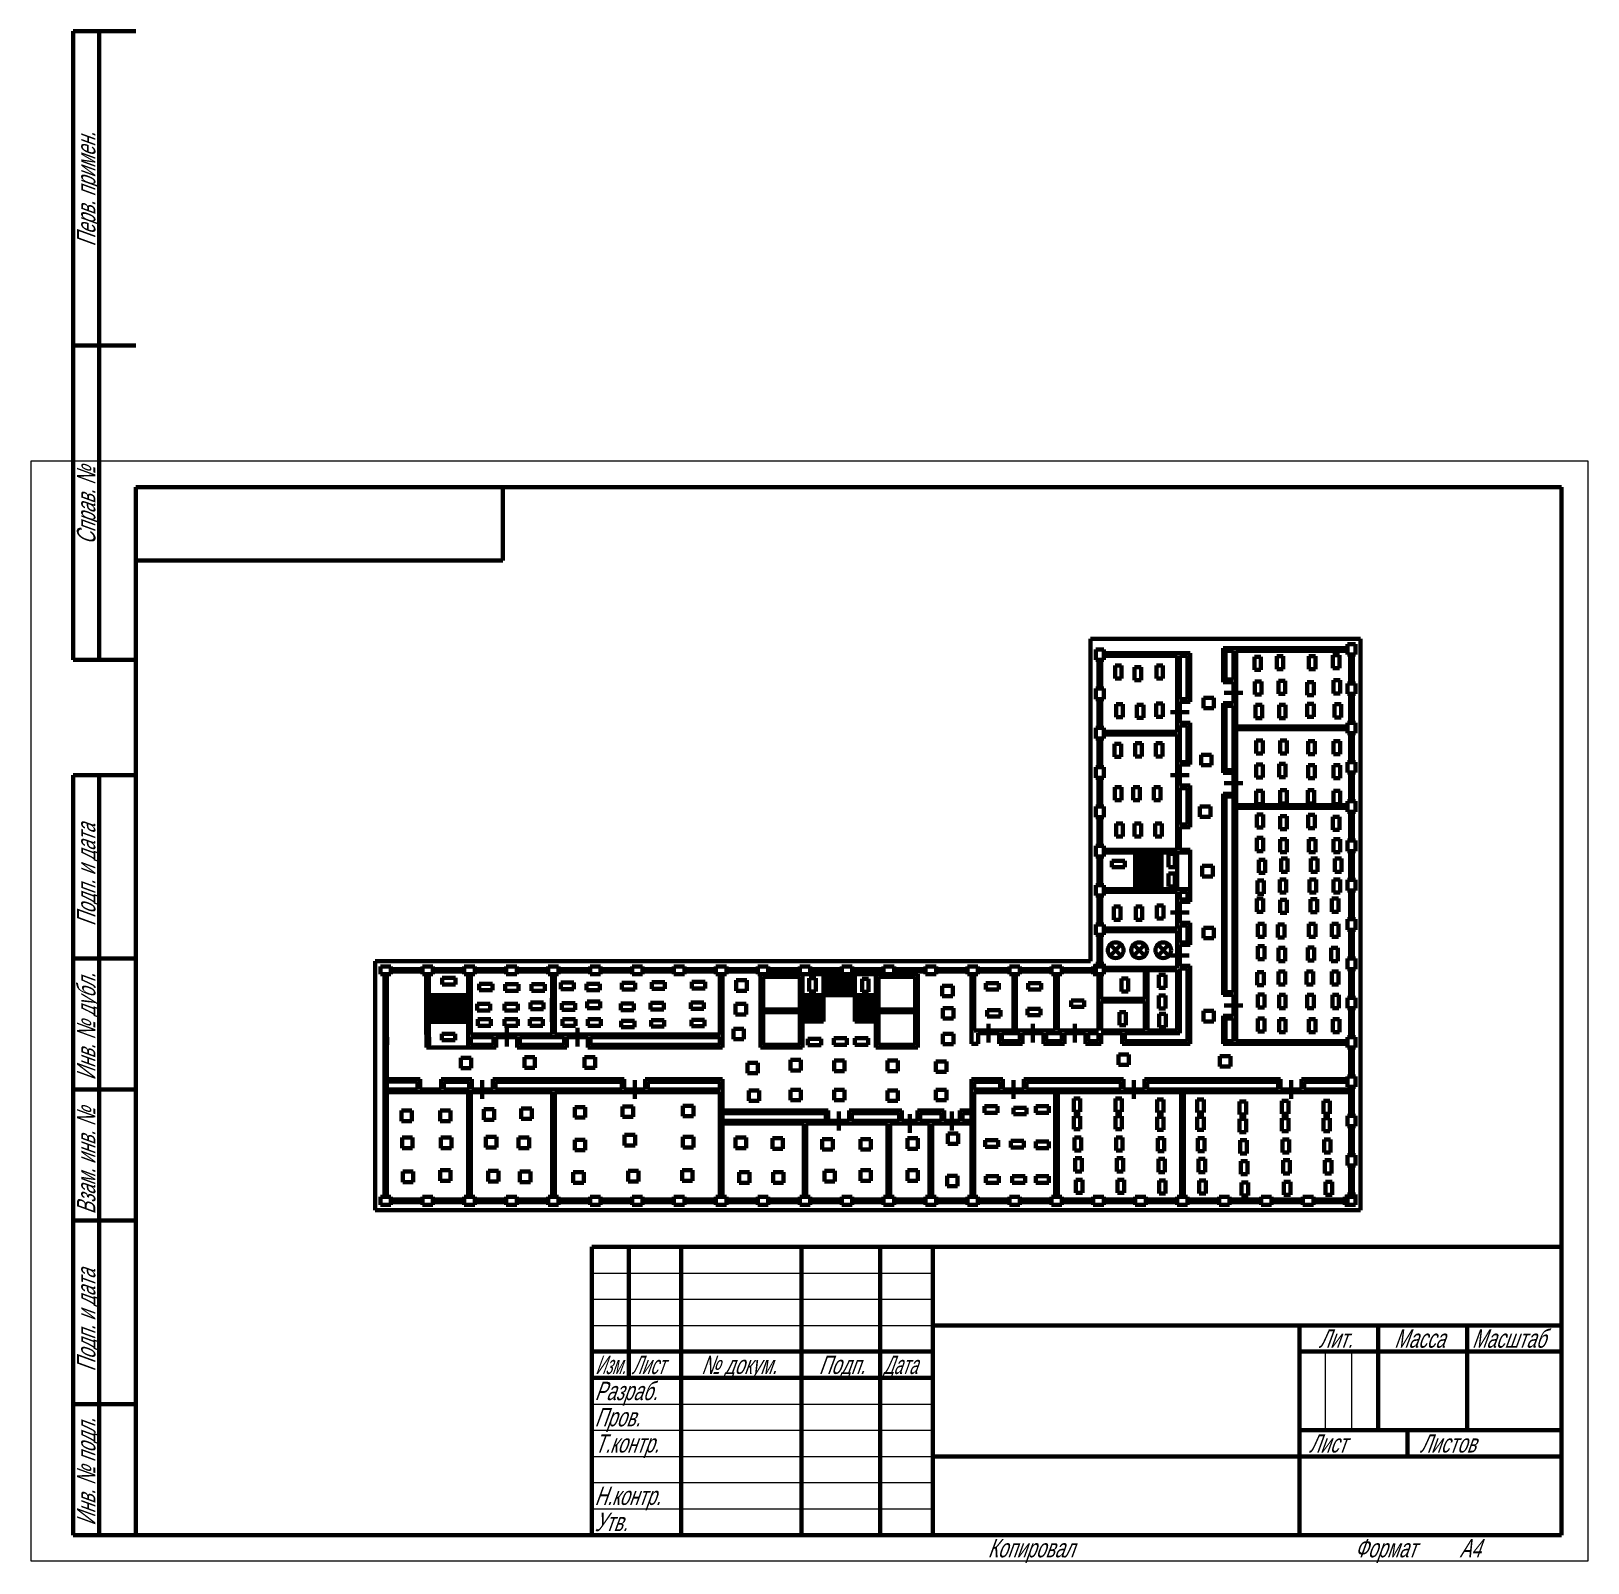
# Model space of a CAD drawing. Extents: x 0 to 297, y 0 to 292.
import ezdxf

# ---------------------------------------------------------------- set-up
doc = ezdxf.new("R2010")
doc.units = 0
doc.header["$MEASUREMENT"] = 0
doc.linetypes.add('K5LT_BASIC', pattern=[0])
doc.linetypes.add('K5LT_THIN', pattern=[0])
doc.layers.add('Системный слой', color=7, linetype='Continuous')
doc.styles.add('K5_TEXTSTYLE', font='win_eskd.shx', dxfattribs={"width": 0.7, "oblique": 15, "bigfont": 'b_eskd.shx'})

# ---------------------------------------------------------------- blocks, each defined once
blk = doc.blocks.new('*U')
at = {"layer": 'Системный слой', "linetype": 'K5LT_BASIC', "lineweight": 60}
for p, q in [((204.64, 174.02), (203.14, 174.02)), ((203.14, 174.02), (203.14, 172.02)), ((204.64, 172.02), (204.64, 174.02)), ((234.63, 172.61), (233.38, 172.61)), ((233.38, 172.61), (233.38, 170.11)), ((234.63, 170.11), (234.63, 172.61)), ((238.9, 172.72), (237.65, 172.72)), ((237.65, 172.72), (237.65, 170.22)), ((238.9, 170.22), (238.9, 172.72)), ((245.02, 172.72), (243.77, 172.72)), ((243.77, 172.72), (243.77, 170.22)), ((245.02, 170.22), (245.02, 172.72)), ((249.61, 172.94), (248.36, 172.94)), ((248.36, 172.94), (248.36, 170.44)), ((249.61, 170.44), (249.61, 172.94)), ((251.14, 175.02), (251.14, 173.02)), ((252.64, 175.02), (251.14, 175.02)), ((251.14, 173.02), (252.64, 173.02)), ((252.64, 173.02), (252.64, 175.02)), ((203.14, 172.02), (204.64, 172.02)), ((208.05, 170.97), (206.8, 170.97)), ((206.8, 170.97), (206.8, 168.47)), ((208.05, 168.47), (208.05, 170.97)), ((211.77, 170.64), (210.52, 170.64)), ((210.52, 170.64), (210.52, 168.14)), ((211.77, 168.14), (211.77, 170.64)), ((215.93, 170.97), (214.68, 170.97)), ((214.68, 170.97), (214.68, 168.47)), ((215.93, 168.47), (215.93, 170.97)), ((233.38, 170.11), (234.63, 170.11)), ((237.65, 170.22), (238.9, 170.22)), ((243.77, 170.22), (245.02, 170.22)), ((248.36, 170.44), (249.61, 170.44)), ((206.8, 168.47), (208.05, 168.47)), ((210.52, 168.14), (211.77, 168.14)), ((214.68, 168.47), (215.93, 168.47)), ((234.74, 167.9), (233.49, 167.9)), ((233.49, 167.9), (233.49, 165.4)), ((234.74, 165.4), (234.74, 167.9)), ((239.22, 168.01), (237.97, 168.01)), ((237.97, 168.01), (237.97, 165.51)), ((239.22, 165.51), (239.22, 168.01)), ((244.69, 167.79), (243.44, 167.79)), ((243.44, 167.79), (243.44, 165.29)), ((244.69, 165.29), (244.69, 167.79)), ((249.72, 168.12), (248.47, 168.12)), ((248.47, 168.12), (248.47, 165.62)), ((249.72, 165.62), (249.72, 168.12)), ((208.27, 163.56), (207.02, 163.56)), ((207.02, 163.56), (207.02, 161.06)), ((208.27, 161.06), (208.27, 163.56)), ((212.21, 163.45), (210.96, 163.45)), ((210.96, 163.45), (210.96, 160.95)), ((212.21, 160.95), (212.21, 163.45)), ((215.92, 163.67), (214.67, 163.67)), ((214.67, 163.67), (214.67, 161.17)), ((215.92, 161.17), (215.92, 163.67)), ((225.64, 164.77), (223.64, 164.77)), ((223.64, 164.77), (223.64, 162.77)), ((225.64, 162.77), (225.64, 164.77)), ((233.49, 165.4), (234.74, 165.4)), ((234.85, 163.42), (233.6, 163.42)), ((233.6, 163.42), (233.6, 160.92)), ((234.85, 160.92), (234.85, 163.42)), ((237.97, 165.51), (239.22, 165.51)), ((239.33, 163.42), (238.08, 163.42)), ((238.08, 163.42), (238.08, 160.92)), ((239.33, 160.92), (239.33, 163.42)), ((243.44, 165.29), (244.69, 165.29)), ((244.69, 163.64), (243.44, 163.64)), ((243.44, 163.64), (243.44, 161.14)), ((244.69, 161.14), (244.69, 163.64)), ((248.47, 165.62), (249.72, 165.62)), ((249.94, 163.53), (248.69, 163.53)), ((248.69, 163.53), (248.69, 161.03)), ((249.94, 161.03), (249.94, 163.53)), ((207.02, 161.06), (208.27, 161.06)), ((210.96, 160.95), (212.21, 160.95)), ((214.67, 161.17), (215.92, 161.17)), ((223.64, 162.77), (225.64, 162.77)), ((233.6, 160.92), (234.85, 160.92)), ((238.08, 160.92), (239.33, 160.92)), ((243.44, 161.14), (244.69, 161.14)), ((248.69, 161.03), (249.94, 161.03)), ((204.64, 159.02), (203.14, 159.02)), ((203.14, 159.02), (203.14, 157.02)), ((204.64, 157.02), (204.64, 159.02)), ((251.14, 160.02), (251.14, 158.02)), ((252.64, 160.02), (251.14, 160.02)), ((251.14, 158.02), (252.64, 158.02)), ((252.64, 158.02), (252.64, 160.02)), ((203.14, 157.02), (204.64, 157.02)), ((207.94, 155.98), (206.69, 155.98)), ((206.69, 155.98), (206.69, 153.48)), ((207.94, 153.48), (207.94, 155.98)), ((211.88, 156.09), (210.63, 156.09)), ((210.63, 156.09), (210.63, 153.59)), ((211.88, 153.59), (211.88, 156.09)), ((215.82, 156.09), (214.57, 156.09)), ((214.57, 156.09), (214.57, 153.59)), ((215.82, 153.59), (215.82, 156.09)), ((234.96, 156.64), (233.71, 156.64)), ((233.71, 156.64), (233.71, 154.14)), ((234.96, 154.14), (234.96, 156.64)), ((239.55, 156.64), (238.3, 156.64)), ((238.3, 156.64), (238.3, 154.14)), ((239.55, 154.14), (239.55, 156.64)), ((244.91, 156.53), (243.66, 156.53)), ((243.66, 156.53), (243.66, 154.03)), ((244.91, 154.03), (244.91, 156.53)), ((249.72, 156.53), (248.47, 156.53)), ((248.47, 156.53), (248.47, 154.03)), ((249.72, 154.03), (249.72, 156.53)), ((206.69, 153.48), (207.94, 153.48)), ((210.63, 153.59), (211.88, 153.59)), ((214.57, 153.59), (215.82, 153.59)), ((225.2, 153.91), (223.2, 153.91)), ((223.2, 153.91), (223.2, 151.91)), ((223.2, 151.91), (225.2, 151.91)), ((225.2, 151.91), (225.2, 153.91)), ((233.71, 154.14), (234.96, 154.14)), ((234.96, 152.04), (233.71, 152.04)), ((233.71, 152.04), (233.71, 149.54)), ((234.96, 149.54), (234.96, 152.04)), ((239.33, 152.15), (238.08, 152.15)), ((238.08, 152.15), (238.08, 149.65)), ((238.3, 154.14), (239.55, 154.14)), ((239.33, 149.65), (239.33, 152.15)), ((243.66, 154.03), (244.91, 154.03)), ((244.91, 151.93), (243.66, 151.93)), ((243.66, 151.93), (243.66, 149.43)), ((244.91, 149.43), (244.91, 151.93)), ((248.47, 154.03), (249.72, 154.03)), ((249.72, 151.93), (248.47, 151.93)), ((248.47, 151.93), (248.47, 149.43)), ((249.72, 149.43), (249.72, 151.93)), ((233.71, 149.54), (234.96, 149.54)), ((238.08, 149.65), (239.33, 149.65)), ((243.66, 149.43), (244.91, 149.43)), ((248.47, 149.43), (249.72, 149.43)), ((208, 147.75), (206.75, 147.75)), ((206.75, 147.75), (206.75, 145.25)), ((208, 145.25), (208, 147.75)), ((211.5, 147.75), (210.25, 147.75)), ((210.25, 147.75), (210.25, 145.25)), ((211.5, 145.25), (211.5, 147.75)), ((215.44, 147.75), (214.19, 147.75)), ((214.19, 147.75), (214.19, 145.25)), ((215.44, 145.25), (215.44, 147.75)), ((234.96, 147.01), (233.71, 147.01)), ((233.71, 147.01), (233.71, 144.51)), ((234.96, 144.51), (234.96, 147.01)), ((239.55, 147.12), (238.3, 147.12)), ((238.3, 147.12), (238.3, 144.62)), ((239.55, 144.62), (239.55, 147.12)), ((244.8, 147.12), (243.55, 147.12)), ((243.55, 147.12), (243.55, 144.62)), ((244.8, 144.62), (244.8, 147.12)), ((249.72, 147.01), (248.47, 147.01)), ((248.47, 147.01), (248.47, 144.51)), ((249.72, 144.51), (249.72, 147.01)), ((204.64, 144.02), (203.14, 144.02)), ((203.14, 144.02), (203.14, 142.02)), ((204.64, 142.02), (204.64, 144.02)), ((206.75, 145.25), (208, 145.25)), ((210.25, 145.25), (211.5, 145.25)), ((214.19, 145.25), (215.44, 145.25)), ((224.98, 144.06), (222.98, 144.06)), ((222.98, 144.06), (222.98, 142.06)), ((224.98, 142.06), (224.98, 144.06)), ((233.71, 144.51), (234.96, 144.51)), ((238.3, 144.62), (239.55, 144.62)), ((243.55, 144.62), (244.8, 144.62)), ((248.47, 144.51), (249.72, 144.51)), ((251.14, 145.02), (251.14, 143.02)), ((252.64, 145.02), (251.14, 145.02)), ((251.14, 143.02), (252.64, 143.02)), ((252.64, 143.02), (252.64, 145.02)), ((203.14, 142.02), (204.64, 142.02)), ((208.27, 140.8), (207.02, 140.8)), ((207.02, 140.8), (207.02, 138.3)), ((208.27, 138.3), (208.27, 140.8)), ((211.77, 140.8), (210.52, 140.8)), ((210.52, 140.8), (210.52, 138.3)), ((211.77, 138.3), (211.77, 140.8)), ((215.71, 140.8), (214.46, 140.8)), ((214.46, 140.8), (214.46, 138.3)), ((215.71, 138.3), (215.71, 140.8)), ((222.98, 142.06), (224.98, 142.06)), ((235.07, 142.53), (233.82, 142.53)), ((233.82, 142.53), (233.82, 140.03)), ((233.82, 140.03), (235.07, 140.03)), ((235.07, 140.03), (235.07, 142.53)), ((239.55, 142.2), (238.3, 142.2)), ((238.3, 142.2), (238.3, 139.7)), ((238.3, 139.7), (239.55, 139.7)), ((239.55, 139.7), (239.55, 142.2)), ((244.91, 142.42), (243.66, 142.42)), ((243.66, 142.42), (243.66, 139.92)), ((243.66, 139.92), (244.91, 139.92)), ((244.91, 139.92), (244.91, 142.42)), ((249.61, 142.09), (248.36, 142.09)), ((248.36, 142.09), (248.36, 139.59)), ((248.36, 139.59), (249.61, 139.59)), ((249.61, 139.59), (249.61, 142.09)), ((207.02, 138.3), (208.27, 138.3)), ((210.52, 138.3), (211.77, 138.3)), ((214.46, 138.3), (215.71, 138.3)), ((235.07, 138.04), (233.82, 138.04)), ((233.82, 138.04), (233.82, 135.54)), ((235.07, 135.54), (235.07, 138.04)), ((239.55, 137.83), (238.3, 137.83)), ((238.3, 137.83), (238.3, 135.33)), ((239.55, 135.33), (239.55, 137.83)), ((245.02, 137.83), (243.77, 137.83)), ((243.77, 137.83), (243.77, 135.33)), ((245.02, 135.33), (245.02, 137.83)), ((249.72, 137.83), (248.47, 137.83)), ((248.47, 137.83), (248.47, 135.33)), ((249.72, 135.33), (249.72, 137.83)), ((204.64, 136.52), (203.14, 136.52)), ((203.14, 136.52), (203.14, 134.52)), ((203.14, 134.52), (204.64, 134.52)), ((204.64, 134.52), (204.64, 136.52)), ((208.66, 133.69), (206.16, 133.69)), ((206.16, 133.69), (206.16, 132.44)), ((208.66, 132.44), (208.66, 133.69)), ((211.13, 135.28), (210.63, 135.28)), ((210.63, 135.28), (210.63, 128.23)), ((211.63, 135.28), (211.13, 135.28)), ((211.13, 135.28), (211.13, 128.23)), ((211.13, 128.23), (211.13, 135.28)), ((212.13, 135.28), (211.63, 135.28)), ((211.63, 135.28), (211.63, 128.23)), ((211.63, 128.23), (211.63, 135.28)), ((212.63, 135.28), (212.13, 135.28)), ((212.13, 135.28), (212.13, 128.23)), ((212.13, 128.23), (212.13, 135.28)), ((213.13, 135.28), (212.63, 135.28)), ((212.63, 135.28), (212.63, 128.23)), ((212.63, 128.23), (212.63, 135.28)), ((213.63, 135.28), (213.13, 135.28)), ((213.13, 135.28), (213.13, 128.23)), ((213.13, 128.23), (213.13, 135.28)), ((214.13, 135.28), (213.63, 135.28)), ((213.63, 135.28), (213.63, 128.23)), ((213.63, 128.23), (213.63, 135.28)), ((214.63, 135.28), (214.13, 135.28)), ((214.13, 135.28), (214.13, 128.23)), ((214.13, 128.23), (214.13, 135.28)), ((215.13, 135.28), (214.63, 135.28)), ((214.63, 135.28), (214.63, 128.23)), ((214.63, 128.23), (214.63, 135.28)), ((215.63, 135.28), (215.13, 135.28)), ((215.13, 135.28), (215.13, 128.23)), ((215.13, 128.23), (215.13, 135.28)), ((215.63, 128.23), (215.63, 135.28)), ((218.22, 134.98), (216.97, 134.98)), ((216.97, 134.98), (216.97, 132.48)), ((218.22, 132.48), (218.22, 134.98)), ((233.82, 135.54), (235.07, 135.54)), ((235.45, 133.86), (234.2, 133.86)), ((234.2, 133.86), (234.2, 131.36)), ((235.45, 131.36), (235.45, 133.86)), ((238.3, 135.33), (239.55, 135.33)), ((239.72, 134.08), (238.47, 134.08)), ((238.47, 134.08), (238.47, 131.58)), ((239.72, 131.58), (239.72, 134.08)), ((243.77, 135.33), (245.02, 135.33)), ((245.41, 134.08), (244.16, 134.08)), ((244.16, 134.08), (244.16, 131.58)), ((245.41, 131.58), (245.41, 134.08)), ((248.47, 135.33), (249.72, 135.33)), ((250, 134.08), (248.75, 134.08)), ((248.75, 134.08), (248.75, 131.58)), ((250, 131.58), (250, 134.08)), ((206.16, 132.44), (208.66, 132.44)), ((216.97, 132.48), (218.22, 132.48)), ((218.22, 131.26), (216.97, 131.26)), ((216.97, 131.26), (216.97, 128.76)), ((218.22, 128.76), (218.22, 131.26)), ((225.42, 132.69), (223.42, 132.69)), ((223.42, 132.69), (223.42, 130.69)), ((223.42, 130.69), (225.42, 130.69)), ((225.42, 130.69), (225.42, 132.69)), ((234.2, 131.36), (235.45, 131.36)), ((238.47, 131.58), (239.72, 131.58)), ((244.16, 131.58), (245.41, 131.58)), ((248.75, 131.58), (250, 131.58)), ((204.64, 129.02), (203.14, 129.02)), ((203.14, 129.02), (203.14, 127.02)), ((204.64, 127.02), (204.64, 129.02)), ((210.63, 128.23), (211.13, 128.23)), ((211.13, 128.23), (211.63, 128.23)), ((211.63, 128.23), (212.13, 128.23)), ((212.13, 128.23), (212.63, 128.23)), ((212.63, 128.23), (213.13, 128.23)), ((213.13, 128.23), (213.63, 128.23)), ((213.63, 128.23), (214.13, 128.23)), ((214.13, 128.23), (214.63, 128.23)), ((214.63, 128.23), (215.13, 128.23)), ((215.13, 128.23), (215.63, 128.23)), ((216.97, 128.76), (218.22, 128.76)), ((235.19, 129.89), (233.94, 129.89)), ((233.94, 129.89), (233.94, 127.39)), ((235.19, 127.39), (235.19, 129.89)), ((239.46, 130.11), (238.21, 130.11)), ((238.21, 130.11), (238.21, 127.61)), ((239.46, 127.61), (239.46, 130.11)), ((245.14, 130.11), (243.89, 130.11)), ((243.89, 130.11), (243.89, 127.61)), ((245.14, 127.61), (245.14, 130.11)), ((249.74, 130.11), (248.49, 130.11)), ((248.49, 130.11), (248.49, 127.61)), ((249.74, 127.61), (249.74, 130.11)), ((251.14, 130.02), (251.14, 128.02)), ((252.64, 130.02), (251.14, 130.02)), ((251.14, 128.02), (252.64, 128.02)), ((252.64, 128.02), (252.64, 130.02)), ((203.14, 127.02), (204.64, 127.02)), ((207.83, 124.92), (206.58, 124.92)), ((206.58, 124.92), (206.58, 122.42)), ((207.83, 122.42), (207.83, 124.92)), ((211.99, 124.92), (210.74, 124.92)), ((210.74, 124.92), (210.74, 122.42)), ((211.99, 122.42), (211.99, 124.92)), ((216.04, 125.14), (214.79, 125.14)), ((214.79, 125.14), (214.79, 122.64)), ((216.04, 122.64), (216.04, 125.14)), ((235.07, 126.45), (233.82, 126.45)), ((233.82, 126.45), (233.82, 123.95)), ((233.94, 127.39), (235.19, 127.39)), ((235.07, 123.95), (235.07, 126.45)), ((238.21, 127.61), (239.46, 127.61)), ((239.55, 126.23), (238.3, 126.23)), ((238.3, 126.23), (238.3, 123.73)), ((239.55, 123.73), (239.55, 126.23)), ((243.89, 127.61), (245.14, 127.61)), ((245.35, 126.34), (244.1, 126.34)), ((244.1, 126.34), (244.1, 123.84)), ((245.35, 123.84), (245.35, 126.34)), ((249.4, 126.45), (248.15, 126.45)), ((248.15, 126.45), (248.15, 123.95)), ((248.49, 127.61), (249.74, 127.61)), ((249.4, 123.95), (249.4, 126.45)), ((206.58, 122.42), (207.83, 122.42)), ((210.74, 122.42), (211.99, 122.42)), ((214.79, 122.64), (216.04, 122.64)), ((233.82, 123.95), (235.07, 123.95)), ((238.3, 123.73), (239.55, 123.73)), ((244.1, 123.84), (245.35, 123.84)), ((248.15, 123.95), (249.4, 123.95)), ((204.64, 121.52), (203.14, 121.52)), ((203.14, 121.52), (203.14, 119.52)), ((203.14, 119.52), (204.64, 119.52)), ((204.64, 119.52), (204.64, 121.52)), ((225.64, 120.88), (223.64, 120.88)), ((223.64, 120.88), (223.64, 118.88)), ((223.64, 118.88), (225.64, 118.88)), ((225.64, 118.88), (225.64, 120.88)), ((235.29, 121.64), (234.04, 121.64)), ((234.04, 121.64), (234.04, 119.14)), ((234.04, 119.14), (235.29, 119.14)), ((235.29, 119.14), (235.29, 121.64)), ((239.11, 121.53), (237.86, 121.53)), ((237.86, 121.53), (237.86, 119.03)), ((237.86, 119.03), (239.11, 119.03)), ((239.11, 119.03), (239.11, 121.53)), ((245.02, 121.64), (243.77, 121.64)), ((243.77, 121.64), (243.77, 119.14)), ((243.77, 119.14), (245.02, 119.14)), ((245.02, 119.14), (245.02, 121.64)), ((249.4, 121.64), (248.15, 121.64)), ((248.15, 121.64), (248.15, 119.14)), ((248.15, 119.14), (249.4, 119.14)), ((249.4, 119.14), (249.4, 121.64)), ((235.29, 117.37), (234.04, 117.37)), ((234.04, 117.37), (234.04, 114.87)), ((235.29, 114.87), (235.29, 117.37)), ((239.22, 117.04), (237.97, 117.04)), ((237.97, 117.04), (237.97, 114.54)), ((239.22, 114.54), (239.22, 117.04)), ((244.8, 117.15), (243.55, 117.15)), ((243.55, 117.15), (243.55, 114.65)), ((244.8, 114.65), (244.8, 117.15)), ((249.29, 117.04), (248.04, 117.04)), ((248.04, 117.04), (248.04, 114.54)), ((249.29, 114.54), (249.29, 117.04)), ((68.64, 113.52), (66.64, 113.52)), ((66.64, 113.52), (66.64, 112.02)), ((68.64, 113.52), (66.64, 113.52)), ((66.64, 113.52), (66.64, 112.02)), ((68.64, 113.52), (66.64, 113.52)), ((66.64, 113.52), (66.64, 112.02)), ((68.64, 112.02), (68.64, 113.52)), ((68.64, 112.02), (68.64, 113.52)), ((68.64, 112.02), (68.64, 113.52)), ((76.64, 113.52), (74.64, 113.52)), ((74.64, 113.52), (74.64, 112.02)), ((76.64, 113.52), (74.64, 113.52)), ((74.64, 113.52), (74.64, 112.02)), ((76.64, 112.02), (76.64, 113.52)), ((76.64, 112.02), (76.64, 113.52)), ((84.64, 113.52), (82.64, 113.52)), ((82.64, 113.52), (82.64, 112.02)), ((84.64, 113.52), (82.64, 113.52)), ((82.64, 113.52), (82.64, 112.02)), ((84.64, 112.02), (84.64, 113.52)), ((84.64, 112.02), (84.64, 113.52)), ((100.64, 113.52), (98.64, 113.52)), ((98.64, 113.52), (98.64, 112.02)), ((100.64, 112.02), (100.64, 113.52)), ((116.64, 113.52), (114.64, 113.52)), ((114.64, 113.52), (114.64, 112.02)), ((116.64, 112.02), (116.64, 113.52)), ((124.64, 113.52), (122.64, 113.52)), ((122.64, 113.52), (122.64, 112.02)), ((124.64, 112.02), (124.64, 113.52)), ((132.64, 113.52), (130.64, 113.52)), ((130.64, 113.52), (130.64, 112.02)), ((132.64, 113.52), (130.64, 113.52)), ((130.64, 113.52), (130.64, 112.02)), ((132.64, 112.02), (132.64, 113.52)), ((132.64, 112.02), (132.64, 113.52)), ((140.64, 113.52), (138.64, 113.52)), ((138.64, 113.52), (138.64, 112.02)), ((140.64, 112.02), (140.64, 113.52)), ((148.64, 113.52), (146.64, 113.52)), ((146.64, 113.52), (146.64, 112.02)), ((148.64, 112.02), (148.64, 113.52)), ((156.64, 113.52), (154.64, 113.52)), ((154.64, 113.52), (154.64, 112.02)), ((156.64, 112.02), (156.64, 113.52)), ((164.64, 113.52), (162.64, 113.52)), ((162.64, 113.52), (162.64, 112.02)), ((164.64, 113.52), (162.64, 113.52)), ((162.64, 113.52), (162.64, 112.02)), ((164.64, 112.02), (164.64, 113.52)), ((164.64, 112.02), (164.64, 113.52)), ((172.64, 113.52), (170.64, 113.52)), ((170.64, 113.52), (170.64, 112.02)), ((172.64, 113.52), (170.64, 113.52)), ((170.64, 113.52), (170.64, 112.02)), ((172.64, 113.52), (170.64, 113.52)), ((170.64, 113.52), (170.64, 112.02)), ((172.64, 112.02), (172.64, 113.52)), ((172.64, 112.02), (172.64, 113.52)), ((172.64, 112.02), (172.64, 113.52)), ((180.64, 113.52), (178.64, 113.52)), ((178.64, 113.52), (178.64, 112.02)), ((180.64, 113.52), (178.64, 113.52)), ((178.64, 113.52), (178.64, 112.02)), ((180.64, 113.52), (178.64, 113.52)), ((178.64, 113.52), (178.64, 112.02)), ((180.64, 113.52), (178.64, 113.52)), ((178.64, 113.52), (178.64, 112.02)), ((180.64, 113.52), (178.64, 113.52)), ((178.64, 113.52), (178.64, 112.02)), ((180.64, 112.02), (180.64, 113.52)), ((180.64, 112.02), (180.64, 113.52)), ((180.64, 112.02), (180.64, 113.52)), ((180.64, 112.02), (180.64, 113.52)), ((180.64, 112.02), (180.64, 113.52)), ((188.64, 113.52), (186.64, 113.52)), ((186.64, 113.52), (186.64, 112.02)), ((188.64, 113.52), (186.64, 113.52)), ((186.64, 113.52), (186.64, 112.02)), ((188.64, 113.52), (186.64, 113.52)), ((186.64, 113.52), (186.64, 112.02)), ((188.64, 112.02), (188.64, 113.52)), ((188.64, 112.02), (188.64, 113.52)), ((188.64, 112.02), (188.64, 113.52)), ((196.64, 113.52), (194.64, 113.52)), ((194.64, 113.52), (194.64, 112.02)), ((196.64, 113.52), (194.64, 113.52)), ((194.64, 113.52), (194.64, 112.02)), ((196.64, 113.52), (194.64, 113.52)), ((194.64, 113.52), (194.64, 112.02)), ((196.64, 112.02), (196.64, 113.52)), ((196.64, 112.02), (196.64, 113.52)), ((196.64, 112.02), (196.64, 113.52)), ((204.64, 114.02), (203.14, 114.02)), ((203.14, 114.02), (203.14, 112.02)), ((204.64, 112.02), (204.64, 114.02)), ((234.04, 114.87), (235.29, 114.87)), ((237.97, 114.54), (239.22, 114.54)), ((243.55, 114.65), (244.8, 114.65)), ((248.04, 114.54), (249.29, 114.54)), ((66.64, 112.02), (68.64, 112.02)), ((66.64, 112.02), (68.64, 112.02)), ((66.64, 112.02), (68.64, 112.02)), ((74.64, 112.02), (76.64, 112.02)), ((74.64, 112.02), (76.64, 112.02)), ((80.94, 111.33), (78.44, 111.33)), ((78.44, 111.33), (78.44, 110.08)), ((78.44, 110.08), (80.94, 110.08)), ((80.94, 110.08), (80.94, 111.33)), ((82.64, 112.02), (84.64, 112.02)), ((82.64, 112.02), (84.64, 112.02)), ((88, 110.21), (85.5, 110.21)), ((85.5, 110.21), (85.5, 108.96)), ((88, 108.96), (88, 110.21)), ((92.95, 110.1), (90.45, 110.1)), ((90.45, 110.1), (90.45, 108.85)), ((92.95, 108.85), (92.95, 110.1)), ((97.98, 110.1), (95.48, 110.1)), ((95.48, 110.1), (95.48, 108.85)), ((97.98, 108.85), (97.98, 110.1)), ((98.64, 112.02), (100.64, 112.02)), ((103.56, 110.43), (101.06, 110.43)), ((101.06, 110.43), (101.06, 109.18)), ((103.56, 109.18), (103.56, 110.43)), ((108.48, 110.21), (105.98, 110.21)), ((105.98, 110.21), (105.98, 108.96)), ((108.48, 108.96), (108.48, 110.21)), ((115.21, 110.37), (112.71, 110.37)), ((112.71, 110.37), (112.71, 109.12)), ((114.64, 112.02), (116.64, 112.02)), ((115.21, 109.12), (115.21, 110.37)), ((120.9, 110.51), (118.4, 110.51)), ((118.4, 110.51), (118.4, 109.26)), ((120.9, 109.26), (120.9, 110.51)), ((122.64, 112.02), (124.64, 112.02)), ((128.57, 110.57), (126.07, 110.57)), ((126.07, 110.57), (126.07, 109.32)), ((128.57, 109.32), (128.57, 110.57)), ((130.64, 112.02), (132.64, 112.02)), ((130.64, 112.02), (132.64, 112.02)), ((136.53, 110.87), (134.53, 110.87)), ((134.53, 110.87), (134.53, 108.87)), ((136.53, 108.87), (136.53, 110.87)), ((138.64, 112.02), (140.64, 112.02)), ((146.64, 112.02), (148.64, 112.02)), ((149.71, 111.25), (148.46, 111.25)), ((148.46, 111.25), (148.46, 108.75)), ((149.71, 108.75), (149.71, 111.25)), ((151.17, 108.02), (151.17, 112.02)), ((151.17, 112.02), (151.67, 112.02)), ((151.67, 108.02), (151.67, 112.02)), ((151.67, 112.02), (152.17, 112.02)), ((151.67, 112.02), (151.67, 108.02)), ((152.17, 108.02), (152.17, 112.02)), ((152.17, 112.02), (152.67, 112.02)), ((152.17, 112.02), (152.17, 108.02)), ((152.67, 108.02), (152.67, 112.02)), ((152.67, 112.02), (153.17, 112.02)), ((152.67, 112.02), (152.67, 108.02)), ((153.17, 108.02), (153.17, 112.02)), ((153.17, 112.02), (153.67, 112.02)), ((153.17, 112.02), (153.17, 108.02)), ((153.67, 108.02), (153.67, 112.02)), ((153.67, 112.02), (154.17, 112.02)), ((153.67, 112.02), (153.67, 108.02)), ((154.17, 108.02), (154.17, 112.02)), ((154.17, 112.02), (154.67, 112.02)), ((154.17, 112.02), (154.17, 108.02)), ((154.64, 112.02), (156.64, 112.02)), ((154.67, 108.02), (154.67, 112.02)), ((154.67, 112.02), (155.17, 112.02)), ((154.67, 112.02), (154.67, 108.02)), ((155.17, 108.02), (155.17, 112.02)), ((155.17, 112.02), (155.67, 112.02)), ((155.17, 112.02), (155.17, 108.02)), ((155.67, 108.02), (155.67, 112.02)), ((155.67, 112.02), (156.17, 112.02)), ((155.67, 112.02), (155.67, 108.02)), ((156.17, 108.02), (156.17, 112.02)), ((156.17, 112.02), (156.67, 112.02)), ((156.17, 112.02), (156.17, 108.02)), ((156.67, 108.02), (156.67, 112.02)), ((156.67, 112.02), (157.17, 112.02)), ((156.67, 112.02), (156.67, 108.02)), ((157.17, 112.02), (157.17, 108.02)), ((159.77, 111.14), (158.52, 111.14)), ((158.52, 111.14), (158.52, 108.64)), ((159.77, 108.64), (159.77, 111.14)), ((162.64, 112.02), (164.64, 112.02)), ((162.64, 112.02), (164.64, 112.02)), ((170.64, 112.02), (172.64, 112.02)), ((170.64, 112.02), (172.64, 112.02)), ((170.64, 112.02), (172.64, 112.02)), ((178.64, 112.02), (180.64, 112.02)), ((178.64, 112.02), (180.64, 112.02)), ((178.64, 112.02), (180.64, 112.02)), ((178.64, 112.02), (180.64, 112.02)), ((178.64, 112.02), (180.64, 112.02)), ((184.65, 110.34), (182.15, 110.34)), ((182.15, 110.34), (182.15, 109.09)), ((184.65, 109.09), (184.65, 110.34)), ((186.64, 112.02), (188.64, 112.02)), ((186.64, 112.02), (188.64, 112.02)), ((186.64, 112.02), (188.64, 112.02)), ((192.72, 110.34), (190.22, 110.34)), ((190.22, 110.34), (190.22, 109.09)), ((192.72, 109.09), (192.72, 110.34)), ((194.64, 112.02), (196.64, 112.02)), ((194.64, 112.02), (196.64, 112.02)), ((194.64, 112.02), (196.64, 112.02)), ((203.14, 112.02), (204.64, 112.02)), ((209.27, 111.2), (208.02, 111.2)), ((208.02, 111.2), (208.02, 108.7)), ((209.27, 108.7), (209.27, 111.2)), ((216.42, 111.93), (215.17, 111.93)), ((215.17, 111.93), (215.17, 109.43)), ((216.42, 109.43), (216.42, 111.93)), ((235.18, 112.45), (233.93, 112.45)), ((233.93, 112.45), (233.93, 109.95)), ((233.93, 109.95), (235.18, 109.95)), ((235.18, 109.95), (235.18, 112.45)), ((239.22, 112.56), (237.97, 112.56)), ((237.97, 112.56), (237.97, 110.06)), ((237.97, 110.06), (239.22, 110.06)), ((239.22, 110.06), (239.22, 112.56)), ((244.58, 112.56), (243.33, 112.56)), ((243.33, 112.56), (243.33, 110.06)), ((243.33, 110.06), (244.58, 110.06)), ((244.58, 110.06), (244.58, 112.56)), ((249.4, 112.56), (248.15, 112.56)), ((248.15, 112.56), (248.15, 110.06)), ((248.15, 110.06), (249.4, 110.06)), ((249.4, 110.06), (249.4, 112.56)), ((75.86, 107.53), (75.86, 108.03)), ((75.86, 108.03), (83.34, 108.03)), ((75.86, 107.03), (75.86, 107.53)), ((75.86, 107.53), (83.34, 107.53)), ((83.34, 107.53), (75.86, 107.53)), ((75.86, 106.53), (75.86, 107.03)), ((75.86, 107.03), (83.34, 107.03)), ((83.34, 107.03), (75.86, 107.03)), ((83.34, 108.03), (83.34, 107.53)), ((83.34, 107.53), (83.34, 107.03)), ((83.34, 107.03), (83.34, 106.53)), ((85.5, 108.96), (88, 108.96)), ((90.45, 108.85), (92.95, 108.85)), ((95.48, 108.85), (97.98, 108.85)), ((101.06, 109.18), (103.56, 109.18)), ((105.98, 108.96), (108.48, 108.96)), ((112.71, 109.12), (115.21, 109.12)), ((118.4, 109.26), (120.9, 109.26)), ((126.07, 109.32), (128.57, 109.32)), ((134.53, 108.87), (136.53, 108.87)), ((147.17, 107.52), (147.17, 108.02)), ((147.17, 108.02), (151.17, 108.02)), ((147.17, 107.02), (147.17, 107.52)), ((147.17, 107.52), (151.17, 107.52)), ((151.17, 107.52), (147.17, 107.52)), ((147.17, 106.52), (147.17, 107.02)), ((147.17, 107.02), (151.17, 107.02)), ((151.17, 107.02), (147.17, 107.02)), ((148.46, 108.75), (149.71, 108.75)), ((151.17, 108.02), (151.17, 107.52)), ((151.67, 108.02), (151.17, 108.02)), ((151.17, 107.52), (151.17, 107.02)), ((151.17, 107.02), (151.17, 106.52)), ((152.17, 108.02), (151.67, 108.02)), ((152.67, 108.02), (152.17, 108.02)), ((153.17, 108.02), (152.67, 108.02)), ((153.67, 108.02), (153.17, 108.02)), ((154.17, 108.02), (153.67, 108.02)), ((154.67, 108.02), (154.17, 108.02)), ((155.17, 108.02), (154.67, 108.02)), ((155.67, 108.02), (155.17, 108.02)), ((156.17, 108.02), (155.67, 108.02)), ((156.67, 108.02), (156.17, 108.02)), ((157.17, 108.02), (156.67, 108.02)), ((157.17, 107.02), (157.17, 107.52)), ((157.17, 107.52), (161.17, 107.52)), ((157.17, 106.52), (157.17, 107.02)), ((157.17, 107.02), (161.17, 107.02)), ((161.17, 107.02), (157.17, 107.02)), ((158.52, 108.64), (159.77, 108.64)), ((161.17, 107.52), (161.17, 107.02)), ((161.17, 107.02), (161.17, 106.52)), ((175.82, 109.81), (173.82, 109.81)), ((173.82, 109.81), (173.82, 107.81)), ((173.82, 107.81), (175.82, 107.81)), ((175.82, 107.81), (175.82, 109.81)), ((182.15, 109.09), (184.65, 109.09)), ((190.22, 109.09), (192.72, 109.09)), ((200.93, 107.03), (198.43, 107.03)), ((198.43, 107.03), (198.43, 105.78)), ((200.93, 105.78), (200.93, 107.03)), ((208.02, 108.7), (209.27, 108.7)), ((215.17, 109.43), (216.42, 109.43)), ((216.42, 107.96), (215.17, 107.96)), ((215.17, 107.96), (215.17, 105.46)), ((216.42, 105.46), (216.42, 107.96)), ((235.29, 108.18), (234.04, 108.18)), ((234.04, 108.18), (234.04, 105.68)), ((235.29, 105.68), (235.29, 108.18)), ((239.33, 108.07), (238.08, 108.07)), ((238.08, 108.07), (238.08, 105.57)), ((239.33, 105.57), (239.33, 108.07)), ((244.69, 108.07), (243.44, 108.07)), ((243.44, 108.07), (243.44, 105.57)), ((244.69, 105.57), (244.69, 108.07)), ((249.5, 108.07), (248.25, 108.07)), ((248.25, 108.07), (248.25, 105.57)), ((249.5, 105.57), (249.5, 108.07)), ((75.86, 106.03), (75.86, 106.53)), ((75.86, 106.53), (83.34, 106.53)), ((83.34, 106.53), (75.86, 106.53)), ((75.86, 105.53), (75.86, 106.03)), ((75.86, 106.03), (83.34, 106.03)), ((83.34, 106.03), (75.86, 106.03)), ((83.34, 105.53), (75.86, 105.53)), ((75.86, 104.97), (75.86, 105.47)), ((75.86, 105.47), (83.34, 105.47)), ((75.86, 104.47), (75.86, 104.97)), ((75.86, 104.97), (83.34, 104.97)), ((83.34, 104.97), (75.86, 104.97)), ((75.86, 103.97), (75.86, 104.47)), ((75.86, 104.47), (83.34, 104.47)), ((83.34, 104.47), (75.86, 104.47)), ((75.86, 103.47), (75.86, 103.97)), ((75.86, 103.97), (83.34, 103.97)), ((83.34, 103.97), (75.86, 103.97)), ((83.34, 106.53), (83.34, 106.03)), ((83.34, 106.03), (83.34, 105.53)), ((83.34, 105.47), (83.34, 104.97)), ((83.34, 104.97), (83.34, 104.47)), ((83.34, 104.47), (83.34, 103.97)), ((83.34, 103.97), (83.34, 103.47)), ((87.59, 106.38), (85.09, 106.38)), ((85.09, 106.38), (85.09, 105.13)), ((85.09, 105.13), (87.59, 105.13)), ((87.59, 105.13), (87.59, 106.38)), ((92.84, 106.38), (90.34, 106.38)), ((90.34, 106.38), (90.34, 105.13)), ((90.34, 105.13), (92.84, 105.13)), ((92.84, 105.13), (92.84, 106.38)), ((97.76, 106.6), (95.26, 106.6)), ((95.26, 106.6), (95.26, 105.35)), ((95.26, 105.35), (97.76, 105.35)), ((97.76, 105.35), (97.76, 106.6)), ((103.77, 106.49), (101.27, 106.49)), ((101.27, 106.49), (101.27, 105.24)), ((101.27, 105.24), (103.77, 105.24)), ((103.77, 105.24), (103.77, 106.49)), ((108.59, 106.82), (106.09, 106.82)), ((106.09, 106.82), (106.09, 105.57)), ((106.09, 105.57), (108.59, 105.57)), ((108.59, 105.57), (108.59, 106.82)), ((114.99, 106.44), (112.49, 106.44)), ((112.49, 106.44), (112.49, 105.19)), ((112.49, 105.19), (114.99, 105.19)), ((114.99, 105.19), (114.99, 106.44)), ((120.68, 106.57), (118.18, 106.57)), ((118.18, 106.57), (118.18, 105.32)), ((118.18, 105.32), (120.68, 105.32)), ((120.68, 105.32), (120.68, 106.57)), ((128.35, 106.64), (125.85, 106.64)), ((125.85, 106.64), (125.85, 105.39)), ((125.85, 105.39), (128.35, 105.39)), ((128.35, 105.39), (128.35, 106.64)), ((136.4, 106.37), (134.4, 106.37)), ((134.4, 106.37), (134.4, 104.37)), ((134.4, 104.37), (136.4, 104.37)), ((136.4, 104.37), (136.4, 106.37)), ((147.17, 106.02), (147.17, 106.52)), ((147.17, 106.52), (151.17, 106.52)), ((151.17, 106.52), (147.17, 106.52)), ((147.17, 105.52), (147.17, 106.02)), ((147.17, 106.02), (151.17, 106.02)), ((151.17, 106.02), (147.17, 106.02)), ((147.17, 105.02), (147.17, 105.52)), ((147.17, 105.52), (151.17, 105.52)), ((151.17, 105.52), (147.17, 105.52)), ((147.17, 104.52), (147.17, 105.02)), ((147.17, 105.02), (151.17, 105.02)), ((151.17, 105.02), (147.17, 105.02)), ((147.17, 104.02), (147.17, 104.52)), ((147.17, 104.52), (151.17, 104.52)), ((151.17, 104.52), (147.17, 104.52)), ((147.17, 103.52), (147.17, 104.02)), ((147.17, 104.02), (151.17, 104.02)), ((151.17, 104.02), (147.17, 104.02)), ((151.17, 106.52), (151.17, 106.02)), ((151.17, 106.02), (151.17, 105.52)), ((151.17, 105.52), (151.17, 105.02)), ((151.17, 105.02), (151.17, 104.52)), ((151.17, 104.52), (151.17, 104.02)), ((151.17, 104.02), (151.17, 103.52)), ((157.17, 106.02), (157.17, 106.52)), ((157.17, 106.52), (161.17, 106.52)), ((161.17, 106.52), (157.17, 106.52)), ((157.17, 105.52), (157.17, 106.02)), ((157.17, 106.02), (161.17, 106.02)), ((161.17, 106.02), (157.17, 106.02)), ((157.17, 105.02), (157.17, 105.52)), ((157.17, 105.52), (161.17, 105.52)), ((161.17, 105.52), (157.17, 105.52)), ((157.17, 104.52), (157.17, 105.02)), ((157.17, 105.02), (161.17, 105.02)), ((161.17, 105.02), (157.17, 105.02)), ((157.17, 104.02), (157.17, 104.52)), ((157.17, 104.52), (161.17, 104.52)), ((161.17, 104.52), (157.17, 104.52)), ((157.17, 103.52), (157.17, 104.02)), ((157.17, 104.02), (161.17, 104.02)), ((161.17, 104.02), (157.17, 104.02)), ((161.17, 106.52), (161.17, 106.02)), ((161.17, 106.02), (161.17, 105.52)), ((161.17, 105.52), (161.17, 105.02)), ((161.17, 105.02), (161.17, 104.52)), ((161.17, 104.52), (161.17, 104.02)), ((161.17, 104.02), (161.17, 103.52)), ((175.95, 105.58), (173.95, 105.58)), ((173.95, 105.58), (173.95, 103.58)), ((175.95, 103.58), (175.95, 105.58)), ((184.92, 105.18), (182.42, 105.18)), ((182.42, 105.18), (182.42, 103.93)), ((184.92, 103.93), (184.92, 105.18)), ((192.59, 105.45), (190.09, 105.45)), ((190.09, 105.45), (190.09, 104.2)), ((190.09, 104.2), (192.59, 104.2)), ((192.59, 104.2), (192.59, 105.45)), ((198.43, 105.78), (200.93, 105.78)), ((208.88, 104.79), (207.63, 104.79)), ((207.63, 104.79), (207.63, 102.29)), ((208.88, 102.29), (208.88, 104.79)), ((215.17, 105.46), (216.42, 105.46)), ((216.48, 104.45), (215.23, 104.45)), ((215.23, 104.45), (215.23, 101.95)), ((216.48, 101.95), (216.48, 104.45)), ((225.64, 105.02), (223.64, 105.02)), ((223.64, 105.02), (223.64, 103.02)), ((225.64, 103.02), (225.64, 105.02)), ((234.04, 105.68), (235.29, 105.68)), ((238.08, 105.57), (239.33, 105.57)), ((243.44, 105.57), (244.69, 105.57)), ((248.25, 105.57), (249.5, 105.57)), ((75.86, 102.97), (75.86, 103.47)), ((75.86, 103.47), (83.34, 103.47)), ((83.34, 103.47), (75.86, 103.47)), ((83.34, 102.97), (75.86, 102.97)), ((83.34, 103.47), (83.34, 102.97)), ((87.7, 103.43), (85.2, 103.43)), ((85.2, 103.43), (85.2, 102.18)), ((85.2, 102.18), (87.7, 102.18)), ((87.7, 102.18), (87.7, 103.43)), ((92.84, 103.43), (90.34, 103.43)), ((90.34, 103.43), (90.34, 102.18)), ((90.34, 102.18), (92.84, 102.18)), ((92.84, 102.18), (92.84, 103.43)), ((97.65, 103.43), (95.15, 103.43)), ((95.15, 103.43), (95.15, 102.18)), ((95.15, 102.18), (97.65, 102.18)), ((97.65, 102.18), (97.65, 103.43)), ((103.88, 103.43), (101.38, 103.43)), ((101.38, 103.43), (101.38, 102.18)), ((101.38, 102.18), (103.88, 102.18)), ((103.88, 102.18), (103.88, 103.43)), ((108.7, 103.43), (106.2, 103.43)), ((106.2, 103.43), (106.2, 102.18)), ((106.2, 102.18), (108.7, 102.18)), ((108.7, 102.18), (108.7, 103.43)), ((115.1, 103.16), (112.6, 103.16)), ((112.6, 103.16), (112.6, 101.91)), ((112.6, 101.91), (115.1, 101.91)), ((115.1, 101.91), (115.1, 103.16)), ((120.79, 103.29), (118.29, 103.29)), ((118.29, 103.29), (118.29, 102.04)), ((118.29, 102.04), (120.79, 102.04)), ((120.79, 102.04), (120.79, 103.29)), ((128.46, 103.35), (125.96, 103.35)), ((125.96, 103.35), (125.96, 102.1)), ((125.96, 102.1), (128.46, 102.1)), ((128.46, 102.1), (128.46, 103.35)), ((136, 101.61), (134, 101.61)), ((134, 101.61), (134, 99.61)), ((136, 99.61), (136, 101.61)), ((147.17, 103.02), (147.17, 103.52)), ((147.17, 103.52), (151.17, 103.52)), ((151.17, 103.52), (147.17, 103.52)), ((151.17, 103.02), (147.17, 103.02)), ((151.17, 103.52), (151.17, 103.02)), ((157.17, 103.02), (157.17, 103.52)), ((157.17, 103.52), (161.17, 103.52)), ((161.17, 103.52), (157.17, 103.52)), ((161.17, 103.02), (157.17, 103.02)), ((161.17, 103.52), (161.17, 103.02)), ((173.95, 103.58), (175.95, 103.58)), ((182.42, 103.93), (184.92, 103.93)), ((207.63, 102.29), (208.88, 102.29)), ((215.23, 101.95), (216.48, 101.95)), ((223.64, 103.02), (225.64, 103.02)), ((235.29, 103.59), (234.04, 103.59)), ((234.04, 103.59), (234.04, 101.09)), ((234.04, 101.09), (235.29, 101.09)), ((235.29, 101.09), (235.29, 103.59)), ((239.33, 103.48), (238.08, 103.48)), ((238.08, 103.48), (238.08, 100.98)), ((238.08, 100.98), (239.33, 100.98)), ((239.33, 100.98), (239.33, 103.48)), ((245.02, 103.48), (243.77, 103.48)), ((243.77, 103.48), (243.77, 100.98)), ((243.77, 100.98), (245.02, 100.98)), ((245.02, 100.98), (245.02, 103.48)), ((249.61, 103.48), (248.36, 103.48)), ((248.36, 103.48), (248.36, 100.98)), ((248.36, 100.98), (249.61, 100.98)), ((249.61, 100.98), (249.61, 103.48)), ((80.87, 100.68), (78.37, 100.68)), ((78.37, 100.68), (78.37, 99.43)), ((78.37, 99.43), (80.87, 99.43)), ((80.87, 99.43), (80.87, 100.68)), ((134, 99.61), (136, 99.61)), ((150.7, 99.71), (148.2, 99.71)), ((148.2, 99.71), (148.2, 98.46)), ((148.2, 98.46), (150.7, 98.46)), ((150.7, 98.46), (150.7, 99.71)), ((155.62, 99.82), (153.12, 99.82)), ((153.12, 99.82), (153.12, 98.57)), ((153.12, 98.57), (155.62, 98.57)), ((155.62, 98.57), (155.62, 99.82)), ((159.67, 99.82), (157.17, 99.82)), ((157.17, 99.82), (157.17, 98.57)), ((157.17, 98.57), (159.67, 98.57)), ((159.67, 98.57), (159.67, 99.82)), ((175.95, 100.68), (173.95, 100.68)), ((173.95, 100.68), (173.95, 98.68)), ((173.95, 98.68), (175.95, 98.68)), ((175.95, 98.68), (175.95, 100.68)), ((251.14, 100.02), (251.14, 98.02)), ((252.64, 100.02), (251.14, 100.02)), ((251.14, 98.02), (252.64, 98.02)), ((252.64, 98.02), (252.64, 100.02)), ((83.95, 96.07), (81.95, 96.07)), ((81.95, 96.07), (81.95, 94.07)), ((83.95, 94.07), (83.95, 96.07)), ((96.1, 96.18), (94.1, 96.18)), ((94.1, 96.18), (94.1, 94.18)), ((96.1, 94.18), (96.1, 96.18)), ((107.58, 96.18), (105.58, 96.18)), ((105.58, 96.18), (105.58, 94.18)), ((107.58, 94.18), (107.58, 96.18)), ((138.65, 95.13), (136.65, 95.13)), ((136.65, 95.13), (136.65, 93.13)), ((138.65, 93.13), (138.65, 95.13)), ((146.85, 95.66), (144.85, 95.66)), ((144.85, 95.66), (144.85, 93.66)), ((146.85, 93.66), (146.85, 95.66)), ((155.18, 95.53), (153.18, 95.53)), ((153.18, 95.53), (153.18, 93.53)), ((155.18, 93.53), (155.18, 95.53)), ((165.37, 95.53), (163.37, 95.53)), ((163.37, 95.53), (163.37, 93.53)), ((165.37, 93.53), (165.37, 95.53)), ((174.63, 95.39), (172.63, 95.39)), ((172.63, 95.39), (172.63, 93.39)), ((174.63, 93.39), (174.63, 95.39)), ((209.43, 96.73), (207.43, 96.73)), ((207.43, 96.73), (207.43, 94.73)), ((209.43, 94.73), (209.43, 96.73)), ((228.79, 96.4), (226.79, 96.4)), ((226.79, 96.4), (226.79, 94.4)), ((228.79, 94.4), (228.79, 96.4)), ((81.95, 94.07), (83.95, 94.07)), ((94.1, 94.18), (96.1, 94.18)), ((105.58, 94.18), (107.58, 94.18)), ((136.65, 93.13), (138.65, 93.13)), ((144.85, 93.66), (146.85, 93.66)), ((153.18, 93.53), (155.18, 93.53)), ((163.37, 93.53), (165.37, 93.53)), ((172.63, 93.39), (174.63, 93.39)), ((207.43, 94.73), (209.43, 94.73)), ((226.79, 94.4), (228.79, 94.4)), ((251.14, 92.52), (251.14, 90.52)), ((252.64, 92.52), (251.14, 92.52)), ((252.64, 90.52), (252.64, 92.52)), ((138.91, 89.84), (136.91, 89.84)), ((136.91, 89.84), (136.91, 87.84)), ((138.91, 87.84), (138.91, 89.84)), ((146.85, 89.97), (144.85, 89.97)), ((144.85, 89.97), (144.85, 87.97)), ((146.85, 87.97), (146.85, 89.97)), ((155.18, 89.97), (153.18, 89.97)), ((153.18, 89.97), (153.18, 87.97)), ((155.18, 87.97), (155.18, 89.97)), ((165.37, 89.84), (163.37, 89.84)), ((163.37, 89.84), (163.37, 87.84)), ((165.37, 87.84), (165.37, 89.84)), ((174.63, 89.97), (172.63, 89.97)), ((172.63, 89.97), (172.63, 87.97)), ((174.63, 87.97), (174.63, 89.97)), ((251.14, 90.52), (252.64, 90.52)), ((88.37, 86.26), (86.37, 86.26)), ((86.37, 86.26), (86.37, 84.26)), ((88.37, 84.26), (88.37, 86.26)), ((95.52, 86.4), (93.52, 86.4)), ((93.52, 86.4), (93.52, 84.4)), ((95.52, 84.4), (95.52, 86.4)), ((105.7, 86.66), (103.7, 86.66)), ((103.7, 86.66), (103.7, 84.66)), ((105.7, 84.66), (105.7, 86.66)), ((114.83, 86.79), (112.83, 86.79)), ((112.83, 86.79), (112.83, 84.79)), ((114.83, 84.79), (114.83, 86.79)), ((126.34, 86.93), (124.34, 86.93)), ((124.34, 86.93), (124.34, 84.93)), ((126.34, 84.93), (126.34, 86.93)), ((136.91, 87.84), (138.91, 87.84)), ((144.85, 87.97), (146.85, 87.97)), ((153.18, 87.97), (155.18, 87.97)), ((163.37, 87.84), (165.37, 87.84)), ((172.63, 87.97), (174.63, 87.97)), ((184.36, 86.83), (181.86, 86.83)), ((181.86, 86.83), (181.86, 85.58)), ((184.36, 85.58), (184.36, 86.83)), ((189.91, 86.56), (187.41, 86.56)), ((187.41, 86.56), (187.41, 85.31)), ((189.91, 85.31), (189.91, 86.56)), ((194.15, 86.83), (191.65, 86.83)), ((191.65, 86.83), (191.65, 85.58)), ((194.15, 85.58), (194.15, 86.83)), ((200.17, 88.28), (198.92, 88.28)), ((198.92, 88.28), (198.92, 85.78)), ((200.17, 85.78), (200.17, 88.28)), ((208.11, 88.28), (206.86, 88.28)), ((206.86, 88.28), (206.86, 85.78)), ((208.11, 85.78), (208.11, 88.28)), ((216.05, 88.15), (214.8, 88.15)), ((214.8, 88.15), (214.8, 85.65)), ((216.05, 85.65), (216.05, 88.15)), ((223.72, 88.15), (222.47, 88.15)), ((222.47, 88.15), (222.47, 85.65)), ((223.72, 85.65), (223.72, 88.15)), ((231.79, 87.75), (230.54, 87.75)), ((230.54, 87.75), (230.54, 85.25)), ((231.79, 85.25), (231.79, 87.75)), ((239.86, 87.89), (238.61, 87.89)), ((238.61, 87.89), (238.61, 85.39)), ((239.86, 85.39), (239.86, 87.89)), ((247.8, 87.89), (246.55, 87.89)), ((246.55, 87.89), (246.55, 85.39)), ((247.8, 85.39), (247.8, 87.89)), ((72.63, 86), (70.63, 86)), ((70.63, 86), (70.63, 84)), ((70.63, 84), (72.63, 84)), ((72.63, 84), (72.63, 86)), ((80.04, 86), (78.04, 86)), ((78.04, 86), (78.04, 84)), ((78.04, 84), (80.04, 84)), ((80.04, 84), (80.04, 86)), ((86.37, 84.26), (88.37, 84.26)), ((93.52, 84.4), (95.52, 84.4)), ((103.7, 84.66), (105.7, 84.66)), ((112.83, 84.79), (114.83, 84.79)), ((124.34, 84.93), (126.34, 84.93)), ((181.86, 85.58), (184.36, 85.58)), ((187.41, 85.31), (189.91, 85.31)), ((191.65, 85.58), (194.15, 85.58)), ((198.92, 85.78), (200.17, 85.78)), ((200.17, 84.94), (198.92, 84.94)), ((198.92, 84.94), (198.92, 82.44)), ((200.17, 82.44), (200.17, 84.94)), ((206.86, 85.78), (208.11, 85.78)), ((208.11, 84.94), (206.86, 84.94)), ((206.86, 84.94), (206.86, 82.44)), ((208.11, 82.44), (208.11, 84.94)), ((214.8, 85.65), (216.05, 85.65)), ((216.05, 84.81), (214.8, 84.81)), ((214.8, 84.81), (214.8, 82.31)), ((216.05, 82.31), (216.05, 84.81)), ((222.47, 85.65), (223.72, 85.65)), ((223.72, 84.81), (222.47, 84.81)), ((222.47, 84.81), (222.47, 82.31)), ((223.72, 82.31), (223.72, 84.81)), ((230.54, 85.25), (231.79, 85.25)), ((231.79, 84.41), (230.54, 84.41)), ((230.54, 84.41), (230.54, 81.91)), ((231.79, 81.91), (231.79, 84.41)), ((238.61, 85.39), (239.86, 85.39)), ((239.86, 84.55), (238.61, 84.55)), ((238.61, 84.55), (238.61, 82.05)), ((239.86, 82.05), (239.86, 84.55)), ((246.55, 85.39), (247.8, 85.39)), ((247.8, 84.55), (246.55, 84.55)), ((246.55, 84.55), (246.55, 82.05)), ((247.8, 82.05), (247.8, 84.55)), ((72.76, 80.84), (70.76, 80.84)), ((70.76, 80.84), (70.76, 78.84)), ((72.76, 78.84), (72.76, 80.84)), ((80.17, 80.84), (78.17, 80.84)), ((78.17, 80.84), (78.17, 78.84)), ((80.17, 78.84), (80.17, 80.84)), ((88.77, 80.97), (86.77, 80.97)), ((86.77, 80.97), (86.77, 78.97)), ((88.77, 78.97), (88.77, 80.97)), ((94.99, 80.84), (92.99, 80.84)), ((92.99, 80.84), (92.99, 78.84)), ((94.99, 78.84), (94.99, 80.84)), ((105.7, 80.44), (103.7, 80.44)), ((103.7, 80.44), (103.7, 78.44)), ((105.7, 78.44), (105.7, 80.44)), ((115.23, 81.37), (113.23, 81.37)), ((113.23, 81.37), (113.23, 79.37)), ((115.23, 79.37), (115.23, 81.37)), ((126.34, 80.97), (124.34, 80.97)), ((124.34, 80.97), (124.34, 78.97)), ((126.34, 78.97), (126.34, 80.97)), ((136.4, 80.84), (134.4, 80.84)), ((134.4, 80.84), (134.4, 78.84)), ((136.4, 78.84), (136.4, 80.84)), ((143.41, 80.71), (141.41, 80.71)), ((141.41, 80.71), (141.41, 78.71)), ((143.41, 78.71), (143.41, 80.71)), ((152.93, 80.58), (150.93, 80.58)), ((150.93, 80.58), (150.93, 78.58)), ((152.93, 78.58), (152.93, 80.58)), ((160.21, 80.58), (158.21, 80.58)), ((158.21, 80.58), (158.21, 78.58)), ((160.21, 78.58), (160.21, 80.58)), ((169.2, 80.71), (167.2, 80.71)), ((167.2, 80.71), (167.2, 78.71)), ((169.2, 78.71), (169.2, 80.71)), ((176.88, 81.63), (174.88, 81.63)), ((174.88, 81.63), (174.88, 79.63)), ((176.88, 79.63), (176.88, 81.63)), ((184.49, 80.34), (181.99, 80.34)), ((181.99, 80.34), (181.99, 79.09)), ((184.49, 79.09), (184.49, 80.34)), ((189.38, 80.21), (186.88, 80.21)), ((186.88, 80.21), (186.88, 78.96)), ((189.38, 78.96), (189.38, 80.21)), ((198.92, 82.44), (200.17, 82.44)), ((200.3, 80.87), (199.05, 80.87)), ((199.05, 80.87), (199.05, 78.37)), ((200.3, 78.37), (200.3, 80.87)), ((206.86, 82.44), (208.11, 82.44)), ((208.24, 80.87), (206.99, 80.87)), ((206.99, 80.87), (206.99, 78.37)), ((208.24, 78.37), (208.24, 80.87)), ((214.8, 82.31), (216.05, 82.31)), ((216.18, 80.74), (214.93, 80.74)), ((214.93, 80.74), (214.93, 78.24)), ((216.18, 78.24), (216.18, 80.74)), ((222.47, 82.31), (223.72, 82.31)), ((223.85, 80.74), (222.6, 80.74)), ((222.6, 80.74), (222.6, 78.24)), ((223.85, 78.24), (223.85, 80.74)), ((230.54, 81.91), (231.79, 81.91)), ((231.92, 80.34), (230.67, 80.34)), ((230.67, 80.34), (230.67, 77.84)), ((231.92, 77.84), (231.92, 80.34)), ((238.61, 82.05), (239.86, 82.05)), ((239.99, 80.48), (238.74, 80.48)), ((238.74, 80.48), (238.74, 77.98)), ((239.99, 77.98), (239.99, 80.48)), ((246.55, 82.05), (247.8, 82.05)), ((247.93, 80.48), (246.68, 80.48)), ((246.68, 80.48), (246.68, 77.98)), ((247.93, 77.98), (247.93, 80.48)), ((70.76, 78.84), (72.76, 78.84)), ((78.17, 78.84), (80.17, 78.84)), ((86.77, 78.97), (88.77, 78.97)), ((92.99, 78.84), (94.99, 78.84)), ((103.7, 78.44), (105.7, 78.44)), ((113.23, 79.37), (115.23, 79.37)), ((124.34, 78.97), (126.34, 78.97)), ((134.4, 78.84), (136.4, 78.84)), ((141.41, 78.71), (143.41, 78.71)), ((150.93, 78.58), (152.93, 78.58)), ((158.21, 78.58), (160.21, 78.58)), ((167.2, 78.71), (169.2, 78.71)), ((174.88, 79.63), (176.88, 79.63)), ((181.99, 79.09), (184.49, 79.09)), ((186.88, 78.96), (189.38, 78.96)), ((194.15, 80.08), (191.65, 80.08)), ((191.65, 80.08), (191.65, 78.83)), ((191.65, 78.83), (194.15, 78.83)), ((194.15, 78.83), (194.15, 80.08)), ((199.05, 78.37), (200.3, 78.37)), ((206.99, 78.37), (208.24, 78.37)), ((214.93, 78.24), (216.18, 78.24)), ((222.6, 78.24), (223.85, 78.24)), ((230.67, 77.84), (231.92, 77.84)), ((238.74, 77.98), (239.99, 77.98)), ((246.68, 77.98), (247.93, 77.98)), ((72.9, 74.36), (70.9, 74.36)), ((70.9, 74.36), (70.9, 72.36)), ((72.9, 72.36), (72.9, 74.36)), ((80.04, 74.62), (78.04, 74.62)), ((78.04, 74.62), (78.04, 72.62)), ((80.04, 72.62), (80.04, 74.62)), ((89.17, 74.49), (87.17, 74.49)), ((87.17, 74.49), (87.17, 72.49)), ((89.17, 72.49), (89.17, 74.49)), ((95.25, 74.36), (93.25, 74.36)), ((93.25, 74.36), (93.25, 72.36)), ((95.25, 72.36), (95.25, 74.36)), ((115.89, 74.49), (113.89, 74.49)), ((113.89, 74.49), (113.89, 72.49)), ((115.89, 72.49), (115.89, 74.49)), ((126.21, 74.62), (124.21, 74.62)), ((124.21, 74.62), (124.21, 72.62)), ((126.21, 72.62), (126.21, 74.62)), ((153.33, 74.49), (151.33, 74.49)), ((151.33, 74.49), (151.33, 72.49)), ((153.33, 72.49), (153.33, 74.49)), ((160.21, 74.62), (158.21, 74.62)), ((158.21, 74.62), (158.21, 72.62)), ((160.21, 72.62), (160.21, 74.62)), ((169.2, 74.62), (167.2, 74.62)), ((167.2, 74.62), (167.2, 72.62)), ((169.2, 72.62), (169.2, 74.62)), ((200.44, 76.91), (199.19, 76.91)), ((199.19, 76.91), (199.19, 74.41)), ((199.19, 74.41), (200.44, 74.41)), ((200.44, 74.41), (200.44, 76.91)), ((208.37, 76.91), (207.12, 76.91)), ((207.12, 76.91), (207.12, 74.41)), ((207.12, 74.41), (208.37, 74.41)), ((208.37, 74.41), (208.37, 76.91)), ((216.31, 76.77), (215.06, 76.77)), ((215.06, 76.77), (215.06, 74.27)), ((215.06, 74.27), (216.31, 74.27)), ((216.31, 74.27), (216.31, 76.77)), ((223.98, 76.77), (222.73, 76.77)), ((222.73, 76.77), (222.73, 74.27)), ((222.73, 74.27), (223.98, 74.27)), ((223.98, 74.27), (223.98, 76.77)), ((232.05, 76.38), (230.8, 76.38)), ((230.8, 76.38), (230.8, 73.88)), ((232.05, 73.88), (232.05, 76.38)), ((240.12, 76.51), (238.87, 76.51)), ((238.87, 76.51), (238.87, 74.01)), ((240.12, 74.01), (240.12, 76.51)), ((248.06, 76.51), (246.81, 76.51)), ((246.81, 76.51), (246.81, 74.01)), ((248.06, 74.01), (248.06, 76.51)), ((70.9, 72.36), (72.9, 72.36)), ((78.04, 72.62), (80.04, 72.62)), ((87.17, 72.49), (89.17, 72.49)), ((93.25, 72.36), (95.25, 72.36)), ((105.44, 74.23), (103.44, 74.23)), ((103.44, 74.23), (103.44, 72.23)), ((103.44, 72.23), (105.44, 72.23)), ((105.44, 72.23), (105.44, 74.23)), ((113.89, 72.49), (115.89, 72.49)), ((124.21, 72.62), (126.21, 72.62)), ((137.06, 74.23), (135.06, 74.23)), ((135.06, 74.23), (135.06, 72.23)), ((135.06, 72.23), (137.06, 72.23)), ((137.06, 72.23), (137.06, 74.23)), ((143.54, 74.23), (141.54, 74.23)), ((141.54, 74.23), (141.54, 72.23)), ((141.54, 72.23), (143.54, 72.23)), ((143.54, 72.23), (143.54, 74.23)), ((151.33, 72.49), (153.33, 72.49)), ((158.21, 72.62), (160.21, 72.62)), ((167.2, 72.62), (169.2, 72.62)), ((176.75, 73.56), (174.75, 73.56)), ((174.75, 73.56), (174.75, 71.56)), ((174.75, 71.56), (176.75, 71.56)), ((176.75, 71.56), (176.75, 73.56)), ((184.62, 73.47), (182.12, 73.47)), ((182.12, 73.47), (182.12, 72.22)), ((182.12, 72.22), (184.62, 72.22)), ((184.62, 72.22), (184.62, 73.47)), ((189.65, 73.47), (187.15, 73.47)), ((187.15, 73.47), (187.15, 72.22)), ((187.15, 72.22), (189.65, 72.22)), ((189.65, 72.22), (189.65, 73.47)), ((194.15, 73.47), (191.65, 73.47)), ((191.65, 73.47), (191.65, 72.22)), ((191.65, 72.22), (194.15, 72.22)), ((194.15, 72.22), (194.15, 73.47)), ((200.57, 72.8), (199.32, 72.8)), ((199.32, 72.8), (199.32, 70.3)), ((200.57, 70.3), (200.57, 72.8)), ((208.51, 72.8), (207.26, 72.8)), ((207.26, 72.8), (207.26, 70.3)), ((208.51, 70.3), (208.51, 72.8)), ((216.44, 72.67), (215.19, 72.67)), ((215.19, 72.67), (215.19, 70.17)), ((216.44, 70.17), (216.44, 72.67)), ((224.12, 72.67), (222.87, 72.67)), ((222.87, 72.67), (222.87, 70.17)), ((224.12, 70.17), (224.12, 72.67)), ((230.8, 73.88), (232.05, 73.88)), ((232.19, 72.27), (230.94, 72.27)), ((230.94, 72.27), (230.94, 69.77)), ((232.19, 69.77), (232.19, 72.27)), ((238.87, 74.01), (240.12, 74.01)), ((240.26, 72.41), (239.01, 72.41)), ((239.01, 72.41), (239.01, 69.91)), ((240.26, 69.91), (240.26, 72.41)), ((246.81, 74.01), (248.06, 74.01)), ((248.19, 72.41), (246.94, 72.41)), ((246.94, 72.41), (246.94, 69.91)), ((248.19, 69.91), (248.19, 72.41)), ((68.64, 69.52), (66.64, 69.52)), ((66.64, 69.52), (66.64, 68.02)), ((68.64, 69.52), (66.64, 69.52)), ((66.64, 69.52), (66.64, 68.02)), ((68.64, 68.02), (68.64, 69.52)), ((68.64, 68.02), (68.64, 69.52)), ((76.64, 69.52), (74.64, 69.52)), ((74.64, 69.52), (74.64, 68.02)), ((76.64, 68.02), (76.64, 69.52)), ((84.64, 69.52), (82.64, 69.52)), ((82.64, 69.52), (82.64, 68.02)), ((84.64, 68.02), (84.64, 69.52)), ((100.64, 69.52), (98.64, 69.52)), ((98.64, 69.52), (98.64, 68.02)), ((100.64, 69.52), (98.64, 69.52)), ((98.64, 69.52), (98.64, 68.02)), ((100.64, 68.02), (100.64, 69.52)), ((100.64, 68.02), (100.64, 69.52)), ((108.64, 69.52), (106.64, 69.52)), ((106.64, 69.52), (106.64, 68.02)), ((108.64, 68.02), (108.64, 69.52)), ((124.64, 69.52), (122.64, 69.52)), ((122.64, 69.52), (122.64, 68.02)), ((124.64, 68.02), (124.64, 69.52)), ((132.64, 69.52), (130.64, 69.52)), ((130.64, 69.52), (130.64, 68.02)), ((132.64, 69.52), (130.64, 69.52)), ((130.64, 69.52), (130.64, 68.02)), ((132.64, 69.52), (130.64, 69.52)), ((130.64, 69.52), (130.64, 68.02)), ((132.64, 68.02), (132.64, 69.52)), ((132.64, 68.02), (132.64, 69.52)), ((132.64, 68.02), (132.64, 69.52)), ((140.64, 69.52), (138.64, 69.52)), ((138.64, 69.52), (138.64, 68.02)), ((140.64, 69.52), (138.64, 69.52)), ((138.64, 69.52), (138.64, 68.02)), ((140.64, 68.02), (140.64, 69.52)), ((140.64, 68.02), (140.64, 69.52)), ((148.64, 69.52), (146.64, 69.52)), ((146.64, 69.52), (146.64, 68.02)), ((148.64, 69.52), (146.64, 69.52)), ((146.64, 69.52), (146.64, 68.02)), ((148.64, 68.02), (148.64, 69.52)), ((148.64, 68.02), (148.64, 69.52)), ((156.64, 69.52), (154.64, 69.52)), ((154.64, 69.52), (154.64, 68.02)), ((156.64, 69.52), (154.64, 69.52)), ((154.64, 69.52), (154.64, 68.02)), ((156.64, 68.02), (156.64, 69.52)), ((156.64, 68.02), (156.64, 69.52)), ((164.64, 69.52), (162.64, 69.52)), ((162.64, 69.52), (162.64, 68.02)), ((164.64, 69.52), (162.64, 69.52)), ((162.64, 69.52), (162.64, 68.02)), ((164.64, 69.52), (162.64, 69.52)), ((162.64, 69.52), (162.64, 68.02)), ((164.64, 69.52), (162.64, 69.52)), ((162.64, 69.52), (162.64, 68.02)), ((164.64, 68.02), (164.64, 69.52)), ((164.64, 68.02), (164.64, 69.52)), ((164.64, 68.02), (164.64, 69.52)), ((164.64, 68.02), (164.64, 69.52)), ((172.64, 69.52), (170.64, 69.52)), ((170.64, 69.52), (170.64, 68.02)), ((172.64, 69.52), (170.64, 69.52)), ((170.64, 69.52), (170.64, 68.02)), ((172.64, 69.52), (170.64, 69.52)), ((170.64, 69.52), (170.64, 68.02)), ((172.64, 69.52), (170.64, 69.52)), ((170.64, 69.52), (170.64, 68.02)), ((172.64, 68.02), (172.64, 69.52)), ((172.64, 68.02), (172.64, 69.52)), ((172.64, 68.02), (172.64, 69.52)), ((172.64, 68.02), (172.64, 69.52)), ((180.64, 69.52), (178.64, 69.52)), ((178.64, 69.52), (178.64, 68.02)), ((180.64, 69.52), (178.64, 69.52)), ((178.64, 69.52), (178.64, 68.02)), ((180.64, 69.52), (178.64, 69.52)), ((178.64, 69.52), (178.64, 68.02)), ((180.64, 69.52), (178.64, 69.52)), ((178.64, 69.52), (178.64, 68.02)), ((180.64, 68.02), (180.64, 69.52)), ((180.64, 68.02), (180.64, 69.52)), ((180.64, 68.02), (180.64, 69.52)), ((180.64, 68.02), (180.64, 69.52)), ((196.64, 69.52), (194.64, 69.52)), ((194.64, 69.52), (194.64, 68.02)), ((196.64, 69.52), (194.64, 69.52)), ((194.64, 69.52), (194.64, 68.02)), ((196.64, 69.52), (194.64, 69.52)), ((194.64, 69.52), (194.64, 68.02)), ((196.64, 69.52), (194.64, 69.52)), ((194.64, 69.52), (194.64, 68.02)), ((196.64, 68.02), (196.64, 69.52)), ((196.64, 68.02), (196.64, 69.52)), ((196.64, 68.02), (196.64, 69.52)), ((196.64, 68.02), (196.64, 69.52)), ((199.32, 70.3), (200.57, 70.3)), ((204.64, 69.52), (202.64, 69.52)), ((202.64, 69.52), (202.64, 68.02)), ((204.64, 68.02), (204.64, 69.52)), ((207.26, 70.3), (208.51, 70.3)), ((215.19, 70.17), (216.44, 70.17)), ((220.64, 69.52), (218.64, 69.52)), ((218.64, 69.52), (218.64, 68.02)), ((220.64, 69.52), (218.64, 69.52)), ((218.64, 69.52), (218.64, 68.02)), ((220.64, 69.52), (218.64, 69.52)), ((218.64, 69.52), (218.64, 68.02)), ((220.64, 69.52), (218.64, 69.52)), ((218.64, 69.52), (218.64, 68.02)), ((220.64, 68.02), (220.64, 69.52)), ((220.64, 68.02), (220.64, 69.52)), ((220.64, 68.02), (220.64, 69.52)), ((220.64, 68.02), (220.64, 69.52)), ((222.87, 70.17), (224.12, 70.17)), ((228.64, 69.52), (226.64, 69.52)), ((226.64, 69.52), (226.64, 68.02)), ((228.64, 68.02), (228.64, 69.52)), ((230.94, 69.77), (232.19, 69.77)), ((239.01, 69.91), (240.26, 69.91)), ((246.94, 69.91), (248.19, 69.91)), ((66.64, 68.02), (68.64, 68.02)), ((66.64, 68.02), (68.64, 68.02)), ((74.64, 68.02), (76.64, 68.02)), ((82.64, 68.02), (84.64, 68.02)), ((98.64, 68.02), (100.64, 68.02)), ((98.64, 68.02), (100.64, 68.02)), ((106.64, 68.02), (108.64, 68.02)), ((122.64, 68.02), (124.64, 68.02)), ((130.64, 68.02), (132.64, 68.02)), ((130.64, 68.02), (132.64, 68.02)), ((130.64, 68.02), (132.64, 68.02)), ((138.64, 68.02), (140.64, 68.02)), ((138.64, 68.02), (140.64, 68.02)), ((146.64, 68.02), (148.64, 68.02)), ((146.64, 68.02), (148.64, 68.02)), ((154.64, 68.02), (156.64, 68.02)), ((154.64, 68.02), (156.64, 68.02)), ((162.64, 68.02), (164.64, 68.02)), ((162.64, 68.02), (164.64, 68.02)), ((162.64, 68.02), (164.64, 68.02)), ((162.64, 68.02), (164.64, 68.02)), ((170.64, 68.02), (172.64, 68.02)), ((170.64, 68.02), (172.64, 68.02)), ((170.64, 68.02), (172.64, 68.02)), ((170.64, 68.02), (172.64, 68.02)), ((178.64, 68.02), (180.64, 68.02)), ((178.64, 68.02), (180.64, 68.02)), ((178.64, 68.02), (180.64, 68.02)), ((178.64, 68.02), (180.64, 68.02)), ((194.64, 68.02), (196.64, 68.02)), ((194.64, 68.02), (196.64, 68.02)), ((194.64, 68.02), (196.64, 68.02)), ((194.64, 68.02), (196.64, 68.02)), ((202.64, 68.02), (204.64, 68.02)), ((218.64, 68.02), (220.64, 68.02)), ((218.64, 68.02), (220.64, 68.02)), ((218.64, 68.02), (220.64, 68.02)), ((218.64, 68.02), (220.64, 68.02)), ((226.64, 68.02), (228.64, 68.02))]:
    blk.add_line(p, q, dxfattribs=at)
blk = doc.blocks.new('*S')
at = {"linetype": 'K5LT_BASIC', "lineweight": 60}
for p, q in [((8, 172), (8, 292)), ((20, 292), (8, 292)), ((13, 172), (13, 292)), ((20, 232), (8, 232)), ((20, 5), (20, 205)), ((20, 205), (292, 205)), ((90, 205), (90, 191)), ((292, 205), (292, 5)), ((90, 191), (20, 191)), ((20, 172), (8, 172)), ((8, 5), (8, 150)), ((20, 150), (8, 150)), ((13, 5), (13, 150)), ((20, 115), (8, 115)), ((20, 90), (8, 90)), ((20, 65), (8, 65)), ((107, 60), (292, 60)), ((107, 5), (107, 60)), ((114, 35), (114, 60)), ((124, 5), (124, 60)), ((147, 5), (147, 60)), ((162, 5), (162, 60)), ((172, 5), (172, 60)), ((172, 45), (292, 45)), ((242, 5), (242, 45)), ((257, 25), (257, 45)), ((274, 25), (274, 45)), ((107, 40), (172, 40)), ((242, 40), (257, 40)), ((257, 40), (292, 40)), ((107, 35), (172, 35)), ((20, 30), (8, 30)), ((242, 25), (292, 25)), ((262.57, 20), (262.57, 25)), ((172, 20), (242, 20)), ((242, 20), (292, 20)), ((20, 5), (8, 5)), ((292, 5), (20, 5))]:
    blk.add_line(p, q, dxfattribs=at)
at = {"linetype": 'K5LT_THIN', "lineweight": 18}
for p, q in [((0, 0), (0, 210)), ((0, 210), (297, 210)), ((297, 210), (297, 0)), ((107, 55), (172, 55)), ((107, 50), (172, 50)), ((107, 45), (172, 45)), ((246.96, 25), (246.96, 40)), ((251.98, 25), (251.98, 40)), ((107, 30), (172, 30)), ((107, 25), (172, 25)), ((107, 20), (172, 20)), ((107, 15), (172, 15)), ((107, 10), (172, 10)), ((297, 0), (0, 0))]:
    blk.add_line(p, q, dxfattribs=at)
at = {"style": 'K5_TEXTSTYLE', "oblique": 20, "width": 0.7}
for s, p in [('Перв. примен.', (12.25, 250.89)), ('Справ. №', (12.25, 194.02)), ('Подп. и дата', (12.25, 121.21)), ('Инв. № дубл.', (12.25, 91.78)), ('Взам. инв. №', (12.25, 66.21)), ('Подп. и дата', (12.25, 36.21)), ('Инв. № подл.', (12.25, 6.78))]:
    blk.add_text(s, height=3.5, rotation=90, dxfattribs=at).set_placement(p)
at = {"style": 'K5_TEXTSTYLE', "oblique": 20}
for s, width, p in [('Лит.', 0.7, (245.66, 40.75)), ('Масса', 0.7, (260.04, 40.75)), ('Масштаб', 0.7, (274.89, 40.75)), ('Изм.', 0.573102, (107.62, 35.73)), ('Лист', 0.616387, (114.56, 35.73)), ('№ докум.', 0.7, (127.83, 35.75)), ('Подп.', 0.7, (150.27, 35.75)), ('Дата', 0.616387, (162.56, 35.73)), ('Разраб.', 0.7, (107.5, 30.75)), ('Пров.', 0.7, (107.5, 25.75)), ('Т.контр.', 0.7, (107.5, 20.75)), ('Лист', 0.7, (243.78, 20.75)), ('Листов', 0.7, (264.92, 20.75)), ('Н.контр.', 0.7, (107.5, 10.75)), ('Утв.', 0.7, (107.5, 5.75)), ('Копировал', 0.7, (182.5, 0.75)), ('Формат', 0.7, (252.5, 0.75)), ('A4', 0.7, (272.5, 0.73))]:
    blk.add_text(s, height=3.5, dxfattribs=dict(at, width=width)).set_placement(p)

msp = doc.modelspace()

# ---------------------------------------------------------------- linework, layer by layer
at = {"layer": 'Системный слой', "linetype": 'K5LT_BASIC', "lineweight": 60}
for p, q in [((253.64, 176.02), (202.14, 176.02)), ((202.14, 176.02), (202.14, 174.02)), ((253.64, 176.02), (253.64, 175.02)), ((202.14, 119.52), (202.14, 174.02)), ((203.14, 174.02), (204.64, 174.02)), ((203.14, 174.02), (203.14, 172.02)), ((203.14, 172.02), (203.14, 174.02)), ((203.14, 174.02), (204.64, 174.02)), ((204.64, 174.02), (203.64, 174.02)), ((204.64, 174.02), (204.64, 172.02)), ((204.64, 172.02), (204.64, 174.02)), ((204.64, 173.52), (204.64, 174.02)), ((204.64, 172.02), (204.64, 174.02)), ((204.64, 173.27), (204.64, 172.52)), ((204.64, 173.27), (218.64, 173.27)), ((204.64, 172.77), (218.64, 172.77)), ((218.64, 172.77), (204.64, 172.77)), ((221.14, 173.27), (218.64, 173.27)), ((218.64, 172.77), (218.64, 158.27)), ((219.14, 164.52), (219.14, 172.77)), ((220.64, 172.77), (219.14, 172.77)), ((220.64, 164.52), (220.64, 172.77)), ((221.14, 164.02), (221.14, 173.27)), ((227.39, 167.75), (227.39, 174.27)), ((229.89, 174.27), (227.39, 174.27)), ((227.89, 168.25), (227.89, 173.77)), ((229.39, 173.77), (227.89, 173.77)), ((229.39, 168.25), (229.39, 173.77)), ((231.14, 174.27), (229.89, 174.27)), ((229.89, 174.27), (251.14, 174.27)), ((231.14, 173.77), (229.89, 173.77)), ((229.89, 144.27), (229.89, 173.77)), ((251.14, 174.27), (231.14, 174.27)), ((251.14, 173.77), (231.14, 173.77)), ((238.14, 173.77), (251.14, 173.77)), ((251.14, 175.02), (252.64, 175.02)), ((251.14, 175.02), (251.14, 173.02)), ((251.14, 173.02), (251.14, 175.02)), ((251.14, 175.02), (252.64, 175.02)), ((251.14, 175.02), (252.64, 175.02)), ((251.14, 175.02), (251.14, 173.02)), ((251.14, 173.02), (251.14, 175.02)), ((251.14, 175.02), (252.64, 175.02)), ((252.64, 173.02), (251.14, 173.02)), ((251.14, 173.02), (252.64, 173.02)), ((252.64, 173.02), (251.14, 173.02)), ((251.14, 173.02), (252.64, 173.02)), ((252.64, 175.02), (251.64, 175.02)), ((252.64, 175.02), (251.64, 175.02)), ((251.64, 167.52), (251.64, 173.02)), ((252.14, 173.02), (252.14, 167.52)), ((252.64, 175.02), (252.64, 173.02)), ((252.64, 173.02), (252.64, 175.02)), ((252.64, 175.02), (252.64, 173.02)), ((252.64, 173.02), (252.64, 175.02)), ((252.64, 174.27), (252.64, 173.52)), ((252.64, 174.27), (252.64, 173.52)), ((253.64, 67.02), (253.64, 175.02)), ((204.64, 172.02), (203.14, 172.02)), ((203.14, 172.02), (204.64, 172.02)), ((203.64, 166.52), (203.64, 172.02)), ((204.14, 172.02), (204.14, 166.52)), ((203.14, 166.52), (204.64, 166.52)), ((203.14, 166.52), (203.14, 164.52)), ((203.14, 164.52), (203.14, 166.52)), ((203.14, 166.52), (204.64, 166.52)), ((204.64, 166.52), (203.64, 166.52)), ((204.64, 166.52), (204.64, 164.52)), ((204.64, 164.52), (204.64, 166.52)), ((229.39, 167.75), (227.39, 167.75)), ((227.89, 168.25), (229.39, 168.25)), ((229.39, 167.75), (229.39, 163.75)), ((251.14, 167.52), (252.64, 167.52)), ((251.14, 167.52), (251.14, 165.52)), ((251.14, 165.52), (251.14, 167.52)), ((251.14, 167.52), (252.64, 167.52)), ((252.64, 167.52), (251.64, 167.52)), ((252.64, 167.52), (252.64, 165.52)), ((252.64, 165.52), (252.64, 167.52)), ((252.64, 166.77), (252.64, 166.02)), ((204.64, 164.52), (203.14, 164.52)), ((203.14, 164.52), (204.64, 164.52)), ((203.64, 159.02), (203.64, 164.52)), ((204.14, 164.52), (204.14, 159.02)), ((204.64, 165.77), (204.64, 165.02)), ((220.64, 164.52), (219.14, 164.52)), ((219.14, 164.02), (221.14, 164.02)), ((219.14, 164.02), (219.14, 160.02)), ((229.39, 163.75), (227.39, 163.75)), ((227.39, 163.75), (227.39, 150.46)), ((227.61, 165.75), (231.18, 165.75)), ((252.64, 165.52), (251.14, 165.52)), ((251.14, 165.52), (252.64, 165.52)), ((251.64, 160.02), (251.64, 165.52)), ((252.14, 165.52), (252.14, 160.02)), ((217.36, 162.02), (220.93, 162.02)), ((227.89, 163.25), (229.39, 163.25)), ((227.89, 163.25), (227.89, 150.96)), ((229.39, 138.22), (229.39, 163.25)), ((203.14, 159.02), (204.64, 159.02)), ((203.14, 159.02), (203.14, 157.02)), ((203.14, 157.02), (203.14, 159.02)), ((203.14, 159.02), (204.64, 159.02)), ((204.64, 159.02), (203.64, 159.02)), ((204.64, 159.02), (204.64, 157.02)), ((204.64, 157.02), (204.64, 159.02)), ((204.64, 158.52), (204.64, 159.02)), ((204.64, 157.02), (204.64, 159.02)), ((204.64, 158.27), (204.64, 157.52)), ((204.64, 158.27), (218.64, 158.27)), ((204.64, 157.77), (218.64, 157.77)), ((218.64, 157.77), (218.64, 143.27)), ((218.64, 157.77), (218.64, 135.77)), ((219.14, 160.02), (221.14, 160.02)), ((220.64, 159.52), (219.14, 159.52)), ((219.14, 152.52), (219.14, 159.52)), ((220.64, 159.52), (220.64, 152.52)), ((221.14, 160.02), (221.14, 152.02)), ((231.14, 159.27), (229.89, 159.27)), ((229.89, 158.77), (229.89, 129.27)), ((231.14, 158.77), (229.89, 158.77)), ((251.14, 159.27), (231.14, 159.27)), ((251.14, 158.77), (231.14, 158.77)), ((251.14, 159.27), (238.14, 159.27)), ((238.14, 158.77), (251.14, 158.77)), ((251.14, 160.02), (252.64, 160.02)), ((251.14, 160.02), (251.14, 158.02)), ((251.14, 158.02), (251.14, 160.02)), ((251.14, 160.02), (252.64, 160.02)), ((252.64, 158.02), (251.14, 158.02)), ((251.14, 158.02), (252.64, 158.02)), ((252.64, 160.02), (251.64, 160.02)), ((251.64, 152.52), (251.64, 158.02)), ((252.14, 158.02), (252.14, 152.52)), ((252.64, 160.02), (252.64, 158.02)), ((252.64, 158.02), (252.64, 160.02)), ((252.64, 159.27), (252.64, 158.52)), ((204.64, 157.02), (203.14, 157.02)), ((203.14, 157.02), (204.64, 157.02)), ((203.64, 151.52), (203.64, 157.02)), ((204.14, 157.02), (204.14, 151.52)), ((203.14, 151.52), (204.64, 151.52)), ((203.14, 151.52), (203.14, 149.52)), ((203.14, 149.52), (203.14, 151.52)), ((203.14, 151.52), (204.64, 151.52)), ((204.64, 151.52), (203.14, 151.52)), ((204.64, 151.52), (203.64, 151.52)), ((204.64, 151.52), (204.64, 149.52)), ((204.64, 149.52), (204.64, 151.52)), ((220.64, 152.52), (219.14, 152.52)), ((219.14, 152.02), (221.14, 152.02)), ((219.14, 152.02), (219.14, 148.02)), ((251.14, 152.52), (252.64, 152.52)), ((251.14, 152.52), (251.14, 150.52)), ((251.14, 150.52), (251.14, 152.52)), ((251.14, 152.52), (252.64, 152.52)), ((252.64, 152.52), (251.64, 152.52)), ((252.64, 152.52), (252.64, 150.52)), ((252.64, 150.52), (252.64, 152.52)), ((252.64, 151.77), (252.64, 151.02)), ((204.64, 149.52), (203.14, 149.52)), ((203.14, 149.52), (204.64, 149.52)), ((203.64, 144.02), (203.64, 149.52)), ((204.14, 149.52), (204.14, 144.02)), ((204.64, 150.77), (204.64, 150.02)), ((217.36, 150.02), (220.93, 150.02)), ((229.39, 150.46), (227.39, 150.46)), ((227.89, 150.96), (229.39, 150.96)), ((229.39, 150.46), (229.39, 146.46)), ((252.64, 150.52), (251.14, 150.52)), ((251.14, 150.52), (252.64, 150.52)), ((251.64, 145.02), (251.64, 150.52)), ((252.14, 150.52), (252.14, 145.02)), ((219.14, 148.02), (221.14, 148.02)), ((220.64, 147.52), (219.14, 147.52)), ((219.14, 147.52), (219.14, 140.6)), ((220.64, 147.52), (220.64, 140.6)), ((221.14, 148.02), (221.14, 140.1)), ((229.39, 146.46), (227.39, 146.46)), ((227.39, 137.72), (227.39, 146.46)), ((227.61, 148.46), (231.18, 148.46)), ((227.89, 145.96), (229.39, 145.96)), ((227.89, 138.22), (227.89, 145.96)), ((203.14, 144.02), (204.64, 144.02)), ((203.14, 144.02), (203.14, 142.02)), ((203.14, 142.02), (203.14, 144.02)), ((203.14, 144.02), (204.64, 144.02)), ((204.64, 144.02), (203.64, 144.02)), ((204.64, 144.02), (204.64, 142.02)), ((204.64, 142.02), (204.64, 144.02)), ((204.64, 143.52), (204.64, 144.02)), ((204.64, 142.02), (204.64, 144.02)), ((204.64, 144.02), (204.64, 142.02)), ((204.64, 143.27), (204.64, 142.52)), ((218.64, 142.77), (218.64, 135.77)), ((231.14, 144.27), (229.89, 144.27)), ((231.14, 143.77), (229.89, 143.77)), ((229.89, 129.27), (229.89, 143.77)), ((229.89, 143.77), (229.89, 99.27)), ((251.14, 144.27), (231.14, 144.27)), ((251.14, 143.77), (231.14, 143.77)), ((234.96, 144.51), (233.71, 144.51)), ((251.14, 144.27), (238.14, 144.27)), ((238.14, 143.77), (251.14, 143.77)), ((249.72, 144.51), (248.47, 144.51)), ((251.14, 145.02), (252.64, 145.02)), ((251.14, 145.02), (251.14, 143.02)), ((251.14, 143.02), (251.14, 145.02)), ((251.14, 145.02), (252.64, 145.02)), ((251.14, 145.02), (252.64, 145.02)), ((251.14, 145.02), (251.14, 143.02)), ((251.14, 143.02), (251.14, 145.02)), ((251.14, 145.02), (252.64, 145.02)), ((252.64, 143.02), (251.14, 143.02)), ((251.14, 143.02), (252.64, 143.02)), ((252.64, 143.02), (251.14, 143.02)), ((251.14, 143.02), (252.64, 143.02)), ((252.64, 145.02), (251.64, 145.02)), ((252.64, 145.02), (251.64, 145.02)), ((251.64, 137.52), (251.64, 143.02)), ((252.14, 143.02), (252.14, 137.52)), ((252.64, 145.02), (252.64, 143.02)), ((252.64, 143.02), (252.64, 145.02)), ((252.64, 145.02), (252.64, 143.02)), ((252.64, 143.02), (252.64, 145.02)), ((252.64, 144.27), (252.64, 143.52)), ((252.64, 144.27), (252.64, 143.52)), ((204.64, 142.02), (203.14, 142.02)), ((203.14, 142.02), (204.64, 142.02)), ((203.64, 136.52), (203.64, 142.02)), ((204.14, 142.02), (204.14, 136.52)), ((220.64, 140.6), (219.14, 140.6)), ((219.14, 140.1), (221.14, 140.1)), ((219.14, 140.1), (219.14, 136.1)), ((219.14, 140.1), (219.14, 135.77)), ((227.39, 137.72), (227.39, 133.72)), ((227.89, 138.22), (227.89, 133.22)), ((229.39, 138.22), (229.39, 108.58)), ((229.39, 137.72), (229.39, 133.72)), ((251.14, 137.52), (252.64, 137.52)), ((251.14, 137.52), (251.14, 135.52)), ((251.14, 135.52), (251.14, 137.52)), ((251.14, 137.52), (252.64, 137.52)), ((252.64, 137.52), (251.64, 137.52)), ((252.64, 137.52), (252.64, 135.52)), ((252.64, 135.52), (252.64, 137.52)), ((252.64, 136.77), (252.64, 136.02)), ((203.14, 136.52), (204.64, 136.52)), ((203.14, 136.52), (203.14, 134.52)), ((203.14, 134.52), (203.14, 136.52)), ((203.14, 136.52), (204.64, 136.52)), ((204.64, 134.52), (203.14, 134.52)), ((203.14, 134.52), (204.64, 134.52)), ((204.64, 136.52), (203.64, 136.52)), ((203.64, 129.02), (203.64, 134.52)), ((204.14, 134.52), (204.14, 129.02)), ((204.64, 136.52), (204.64, 134.52)), ((204.64, 134.52), (204.64, 136.52)), ((204.64, 136.02), (204.64, 136.52)), ((204.64, 134.52), (204.64, 136.52)), ((204.64, 135.77), (204.64, 135.02)), ((204.64, 135.77), (218.64, 135.77)), ((218.64, 135.77), (204.64, 135.77)), ((204.64, 135.27), (218.64, 135.27)), ((218.64, 135.27), (218.64, 128.27)), ((218.64, 135.27), (221.14, 135.27)), ((219.14, 136.1), (219.14, 135.77)), ((219.14, 135.77), (221.14, 135.77)), ((221.14, 135.77), (221.14, 135.27)), ((221.14, 125.81), (221.14, 135.27)), ((227.39, 133.72), (227.39, 108.09)), ((252.64, 135.52), (251.14, 135.52)), ((251.14, 135.52), (252.64, 135.52)), ((251.64, 130.02), (251.64, 135.52)), ((252.14, 135.52), (252.14, 130.02)), ((227.89, 108.58), (227.89, 133.22)), ((229.39, 133.22), (229.39, 108.58)), ((203.14, 129.02), (204.64, 129.02)), ((203.14, 129.02), (203.14, 127.02)), ((203.14, 127.02), (203.14, 129.02)), ((203.14, 129.02), (204.64, 129.02)), ((204.64, 129.02), (203.64, 129.02)), ((204.64, 129.02), (204.64, 127.02)), ((204.64, 127.02), (204.64, 129.02)), ((204.64, 128.52), (204.64, 129.02)), ((204.64, 127.02), (204.64, 129.02)), ((204.64, 128.27), (204.64, 127.52)), ((204.64, 128.27), (218.64, 128.27)), ((204.64, 127.77), (218.64, 127.77)), ((218.64, 128.27), (221.27, 128.26)), ((218.64, 127.77), (218.64, 120.77)), ((219.14, 126.31), (219.14, 127.73)), ((219.14, 127.73), (220.64, 127.73)), ((220.64, 126.31), (220.64, 127.73)), ((229.89, 128.77), (229.89, 99.27)), ((251.14, 130.02), (252.64, 130.02)), ((251.14, 130.02), (251.14, 128.02)), ((251.14, 128.02), (251.14, 130.02)), ((251.14, 130.02), (252.64, 130.02)), ((252.64, 128.02), (251.14, 128.02)), ((251.14, 128.02), (252.64, 128.02)), ((252.64, 130.02), (251.64, 130.02)), ((251.64, 122.52), (251.64, 128.02)), ((252.14, 128.02), (252.14, 122.52)), ((252.64, 130.02), (252.64, 128.02)), ((252.64, 128.02), (252.64, 130.02)), ((252.64, 129.27), (252.64, 128.52)), ((204.64, 127.02), (203.14, 127.02)), ((203.14, 127.02), (204.64, 127.02)), ((203.64, 121.52), (203.64, 127.02)), ((204.14, 127.02), (204.14, 121.52)), ((220.64, 126.31), (219.14, 126.31)), ((219.14, 125.81), (221.14, 125.81)), ((219.14, 125.81), (219.14, 121.81)), ((217.36, 123.81), (220.93, 123.81)), ((219.14, 121.81), (221.14, 121.81)), ((221.14, 121.81), (221.14, 117.61)), ((251.14, 122.52), (252.64, 122.52)), ((251.14, 122.52), (251.14, 120.52)), ((251.14, 120.52), (251.14, 122.52)), ((251.14, 122.52), (252.64, 122.52)), ((252.64, 122.52), (251.64, 122.52)), ((252.64, 122.52), (252.64, 120.52)), ((252.64, 120.52), (252.64, 122.52)), ((202.14, 119.52), (202.14, 114.52)), ((203.14, 121.52), (204.64, 121.52)), ((203.14, 121.52), (203.14, 119.52)), ((203.14, 119.52), (203.14, 121.52)), ((203.14, 121.52), (204.64, 121.52)), ((204.64, 119.52), (203.14, 119.52)), ((203.14, 119.52), (204.64, 119.52)), ((204.64, 121.52), (203.64, 121.52)), ((203.64, 114.02), (203.64, 119.52)), ((204.14, 119.52), (204.14, 114.02)), ((204.64, 121.52), (204.64, 119.52)), ((204.64, 119.52), (204.64, 121.52)), ((204.64, 121.02), (204.64, 121.52)), ((204.64, 119.52), (204.64, 121.52)), ((204.64, 120.77), (204.64, 120.02)), ((204.64, 120.77), (218.64, 120.77)), ((204.64, 120.27), (218.64, 120.27)), ((218.64, 120.27), (218.64, 113.27)), ((220.64, 121.31), (219.14, 121.31)), ((219.14, 121.31), (219.14, 118.11)), ((220.64, 121.31), (220.64, 118.11)), ((252.64, 120.52), (251.14, 120.52)), ((251.14, 120.52), (252.64, 120.52)), ((251.64, 115.02), (251.64, 120.52)), ((252.14, 120.52), (252.14, 115.02)), ((252.64, 121.77), (252.64, 121.02)), ((207.97, 115.55), (205.85, 117.67)), ((207.97, 117.67), (205.85, 115.55)), ((212.46, 115.55), (210.33, 117.67)), ((212.46, 117.67), (210.33, 115.55)), ((217.05, 115.55), (214.93, 117.67)), ((217.05, 117.67), (214.93, 115.55)), ((220.64, 118.11), (219.14, 118.11)), ((219.14, 117.61), (221.14, 117.61)), ((219.14, 117.61), (219.14, 113.61)), ((65.64, 67.02), (65.64, 114.52)), ((69.14, 114.52), (65.64, 114.52)), ((68.64, 113.52), (66.64, 113.52)), ((68.64, 113.52), (66.64, 113.52)), ((66.64, 112.02), (66.64, 113.52)), ((66.64, 113.52), (66.64, 112.02)), ((66.64, 113.52), (68.64, 113.52)), ((66.64, 113.52), (66.64, 112.02)), ((68.64, 113.52), (66.64, 113.52)), ((66.64, 112.02), (66.64, 113.52)), ((66.64, 113.52), (66.64, 112.02)), ((66.64, 113.52), (68.64, 113.52)), ((68.64, 113.52), (66.64, 113.52)), ((66.64, 112.02), (66.64, 113.52)), ((66.64, 113.52), (66.64, 112.02)), ((66.64, 113.52), (68.64, 113.52)), ((68.64, 113.52), (66.64, 113.52)), ((66.64, 112.02), (66.64, 113.52)), ((66.64, 113.52), (66.64, 112.02)), ((66.64, 113.52), (68.64, 113.52)), ((68.64, 113.52), (68.64, 112.02)), ((68.64, 113.52), (68.64, 112.02)), ((68.64, 113.52), (68.64, 112.02)), ((68.64, 113.52), (68.64, 112.02)), ((68.64, 113.52), (68.64, 112.02)), ((68.64, 113.52), (68.64, 112.02)), ((68.64, 113.52), (68.64, 112.02)), ((68.64, 113.52), (68.64, 112.02)), ((68.64, 113.52), (68.64, 112.02)), ((74.64, 113.02), (68.64, 113.02)), ((114.64, 114.52), (69.14, 114.52)), ((76.64, 113.52), (74.64, 113.52)), ((74.64, 112.02), (74.64, 113.52)), ((74.64, 113.52), (74.64, 112.02)), ((74.64, 113.52), (76.64, 113.52)), ((76.64, 113.52), (74.64, 113.52)), ((74.64, 112.02), (74.64, 113.52)), ((74.64, 113.52), (74.64, 112.02)), ((74.64, 113.52), (76.64, 113.52)), ((76.64, 113.52), (74.64, 113.52)), ((74.64, 112.02), (74.64, 113.52)), ((74.64, 113.52), (74.64, 112.02)), ((74.64, 113.52), (76.64, 113.52)), ((76.64, 113.52), (76.64, 112.02)), ((76.64, 113.52), (76.64, 112.02)), ((76.64, 113.52), (76.64, 112.02)), ((76.64, 113.52), (76.64, 112.02)), ((76.64, 113.52), (76.64, 112.02)), ((76.64, 113.52), (76.64, 112.02)), ((76.64, 113.02), (82.64, 113.02)), ((84.64, 113.52), (82.64, 113.52)), ((82.64, 112.02), (82.64, 113.52)), ((82.64, 113.52), (82.64, 112.02)), ((82.64, 113.52), (84.64, 113.52)), ((84.64, 113.52), (82.64, 113.52)), ((82.64, 112.02), (82.64, 113.52)), ((82.64, 113.52), (82.64, 112.02)), ((82.64, 113.52), (84.64, 113.52)), ((84.64, 113.52), (84.64, 112.02)), ((84.64, 113.52), (84.64, 112.02)), ((84.64, 113.52), (84.64, 112.02)), ((84.64, 113.52), (84.64, 112.02)), ((84.64, 113.02), (90.64, 113.02)), ((92.64, 113.52), (90.64, 113.52)), ((90.64, 112.02), (90.64, 113.52)), ((90.64, 113.52), (90.64, 112.02)), ((90.64, 113.52), (92.64, 113.52)), ((92.64, 113.52), (92.64, 112.02)), ((92.64, 113.52), (92.64, 112.02)), ((92.64, 113.02), (98.64, 113.02)), ((100.64, 113.52), (98.64, 113.52)), ((98.64, 112.02), (98.64, 113.52)), ((98.64, 113.52), (98.64, 112.02)), ((98.64, 113.52), (100.64, 113.52)), ((100.64, 113.52), (100.64, 112.02)), ((100.64, 113.52), (100.64, 112.02)), ((100.64, 113.02), (106.64, 113.02)), ((108.64, 113.52), (106.64, 113.52)), ((106.64, 112.02), (106.64, 113.52)), ((106.64, 113.52), (106.64, 112.02)), ((106.64, 113.52), (108.64, 113.52)), ((108.64, 113.52), (108.64, 112.02)), ((108.64, 113.52), (108.64, 112.02)), ((114.64, 113.02), (108.64, 113.02)), ((196.64, 114.52), (114.64, 114.52)), ((114.64, 113.52), (114.64, 112.02)), ((116.64, 113.52), (114.64, 113.52)), ((114.64, 112.02), (114.64, 113.52)), ((114.64, 113.52), (114.64, 112.02)), ((114.64, 113.52), (116.64, 113.52)), ((116.64, 113.52), (116.64, 112.02)), ((116.64, 113.52), (116.64, 112.02)), ((116.64, 113.52), (116.64, 112.02)), ((122.64, 113.02), (116.64, 113.02)), ((122.64, 113.52), (122.64, 112.02)), ((124.64, 113.52), (122.64, 113.52)), ((122.64, 112.02), (122.64, 113.52)), ((122.64, 113.52), (122.64, 112.02)), ((122.64, 113.52), (124.64, 113.52)), ((124.64, 113.52), (124.64, 112.02)), ((124.64, 113.52), (124.64, 112.02)), ((124.64, 113.52), (124.64, 112.02)), ((130.64, 113.02), (124.64, 113.02)), ((130.64, 113.52), (130.64, 112.02)), ((132.64, 113.52), (130.64, 113.52)), ((130.64, 112.02), (130.64, 113.52)), ((130.64, 113.52), (130.64, 112.02)), ((130.64, 113.52), (132.64, 113.52)), ((130.64, 113.52), (130.64, 112.02)), ((132.64, 113.52), (130.64, 113.52)), ((130.64, 112.02), (130.64, 113.52)), ((130.64, 113.52), (130.64, 112.02)), ((130.64, 113.52), (132.64, 113.52)), ((132.64, 113.52), (132.64, 112.02)), ((132.64, 113.52), (132.64, 112.02)), ((132.64, 113.52), (132.64, 112.02)), ((132.64, 113.52), (132.64, 112.02)), ((132.64, 113.52), (132.64, 112.02)), ((132.64, 113.52), (132.64, 112.02)), ((138.64, 113.02), (132.64, 113.02)), ((138.64, 113.52), (138.64, 112.02)), ((140.64, 113.52), (138.64, 113.52)), ((138.64, 112.02), (138.64, 113.52)), ((138.64, 113.52), (138.64, 112.02)), ((138.64, 113.52), (140.64, 113.52)), ((140.64, 113.52), (140.64, 112.02)), ((140.64, 113.52), (140.64, 112.02)), ((140.64, 113.52), (140.64, 112.02)), ((146.64, 113.02), (140.64, 113.02)), ((146.64, 113.52), (146.64, 112.02)), ((148.64, 113.52), (146.64, 113.52)), ((146.64, 112.02), (146.64, 113.52)), ((146.64, 113.52), (146.64, 112.02)), ((146.64, 113.52), (148.64, 113.52)), ((148.64, 113.52), (148.64, 112.02)), ((148.64, 113.52), (148.64, 112.02)), ((148.64, 113.52), (148.64, 112.02)), ((154.64, 113.02), (148.64, 113.02)), ((154.64, 113.52), (154.64, 112.02)), ((156.64, 113.52), (154.64, 113.52)), ((154.64, 112.02), (154.64, 113.52)), ((154.64, 113.52), (154.64, 112.02)), ((154.64, 113.52), (156.64, 113.52)), ((156.64, 113.52), (156.64, 112.02)), ((156.64, 113.52), (156.64, 112.02)), ((156.64, 113.52), (156.64, 112.02)), ((162.64, 113.02), (156.64, 113.02)), ((162.64, 113.52), (162.64, 112.02)), ((162.64, 113.52), (164.64, 113.52)), ((164.64, 113.52), (162.64, 113.52)), ((162.64, 112.02), (162.64, 113.52)), ((162.64, 113.52), (162.64, 112.02)), ((162.64, 113.52), (164.64, 113.52)), ((162.64, 113.52), (162.64, 112.02)), ((164.64, 113.52), (162.64, 113.52)), ((162.64, 112.02), (162.64, 113.52)), ((162.64, 113.52), (162.64, 112.02)), ((162.64, 113.52), (164.64, 113.52)), ((164.64, 113.52), (164.64, 112.02)), ((164.64, 113.52), (164.64, 112.02)), ((164.64, 113.52), (164.64, 112.02)), ((164.64, 113.52), (164.64, 112.02)), ((164.64, 113.52), (164.64, 112.02)), ((164.64, 113.52), (164.64, 112.02)), ((164.64, 113.52), (164.64, 112.02)), ((164.64, 113.02), (170.64, 113.02)), ((170.64, 113.52), (170.64, 112.02)), ((170.64, 113.52), (172.64, 113.52)), ((172.64, 113.52), (170.64, 113.52)), ((170.64, 112.02), (170.64, 113.52)), ((170.64, 113.52), (170.64, 112.02)), ((170.64, 113.52), (172.64, 113.52)), ((170.64, 113.52), (170.64, 112.02)), ((170.64, 113.52), (172.64, 113.52)), ((172.64, 113.52), (170.64, 113.52)), ((170.64, 112.02), (170.64, 113.52)), ((170.64, 113.52), (170.64, 112.02)), ((170.64, 113.52), (172.64, 113.52)), ((170.64, 113.52), (170.64, 112.02)), ((170.64, 113.52), (172.64, 113.52)), ((172.64, 113.52), (172.64, 112.02)), ((172.64, 113.52), (172.64, 112.02)), ((172.64, 113.52), (172.64, 112.02)), ((172.64, 113.52), (172.64, 112.02)), ((172.64, 113.52), (172.64, 112.02)), ((172.64, 113.52), (172.64, 112.02)), ((172.64, 113.52), (172.64, 112.02)), ((172.64, 113.52), (172.64, 112.02)), ((172.64, 113.52), (172.64, 112.02)), ((172.64, 113.52), (172.64, 112.02)), ((178.64, 113.02), (172.64, 113.02)), ((172.64, 113.02), (178.64, 113.02)), ((178.64, 113.52), (178.64, 112.02)), ((180.64, 113.52), (178.64, 113.52)), ((178.64, 112.02), (178.64, 113.52)), ((178.64, 113.52), (178.64, 112.02)), ((178.64, 113.52), (180.64, 113.52)), ((178.64, 113.52), (178.64, 112.02)), ((178.64, 113.52), (180.64, 113.52)), ((180.64, 113.52), (178.64, 113.52)), ((178.64, 112.02), (178.64, 113.52)), ((178.64, 113.52), (178.64, 112.02)), ((178.64, 113.52), (180.64, 113.52)), ((178.64, 113.52), (178.64, 112.02)), ((178.64, 113.52), (180.64, 113.52)), ((178.64, 113.52), (178.64, 112.02)), ((180.64, 113.52), (178.64, 113.52)), ((178.64, 112.02), (178.64, 113.52)), ((178.64, 113.52), (178.64, 112.02)), ((178.64, 113.52), (180.64, 113.52)), ((178.64, 113.52), (178.64, 112.02)), ((180.64, 113.52), (178.64, 113.52)), ((178.64, 112.02), (178.64, 113.52)), ((178.64, 113.52), (178.64, 112.02)), ((178.64, 113.52), (180.64, 113.52)), ((180.64, 113.52), (180.64, 112.02)), ((180.64, 113.52), (180.64, 112.02)), ((180.64, 113.52), (180.64, 112.02)), ((180.64, 113.52), (180.64, 112.02)), ((180.64, 113.52), (180.64, 112.02)), ((180.64, 113.52), (180.64, 112.02)), ((180.64, 113.52), (180.64, 112.02)), ((180.64, 113.52), (180.64, 112.02)), ((180.64, 113.52), (180.64, 112.02)), ((180.64, 113.52), (180.64, 112.02)), ((180.64, 113.52), (180.64, 112.02)), ((180.64, 113.52), (180.64, 112.02)), ((180.64, 113.52), (180.64, 112.02)), ((180.64, 113.52), (180.64, 112.02)), ((180.64, 113.52), (180.64, 112.02)), ((186.64, 113.02), (180.64, 113.02)), ((186.64, 113.52), (186.64, 112.02)), ((188.64, 113.52), (186.64, 113.52)), ((186.64, 112.02), (186.64, 113.52)), ((186.64, 113.52), (186.64, 112.02)), ((186.64, 113.52), (188.64, 113.52)), ((186.64, 113.52), (186.64, 112.02)), ((188.64, 113.52), (186.64, 113.52)), ((186.64, 112.02), (186.64, 113.52)), ((186.64, 113.52), (186.64, 112.02)), ((186.64, 113.52), (188.64, 113.52)), ((186.64, 113.52), (186.64, 112.02)), ((188.64, 113.52), (186.64, 113.52)), ((186.64, 112.02), (186.64, 113.52)), ((186.64, 113.52), (186.64, 112.02)), ((186.64, 113.52), (188.64, 113.52)), ((188.64, 113.52), (188.64, 112.02)), ((188.64, 113.52), (188.64, 112.02)), ((188.64, 113.52), (188.64, 112.02)), ((188.64, 113.52), (188.64, 112.02)), ((188.64, 113.52), (188.64, 112.02)), ((188.64, 113.52), (188.64, 112.02)), ((188.64, 113.52), (188.64, 112.02)), ((188.64, 113.52), (188.64, 112.02)), ((188.64, 113.52), (188.64, 112.02)), ((194.64, 113.02), (188.64, 113.02)), ((196.64, 113.52), (194.64, 113.52)), ((194.64, 112.02), (194.64, 113.52)), ((194.64, 113.52), (194.64, 112.02)), ((194.64, 113.52), (194.64, 112.02)), ((196.64, 113.52), (194.64, 113.52)), ((194.64, 112.02), (194.64, 113.52)), ((194.64, 113.52), (194.64, 112.02)), ((194.64, 113.52), (196.64, 113.52)), ((194.64, 113.52), (194.64, 112.02)), ((196.64, 113.52), (194.64, 113.52)), ((194.64, 112.02), (194.64, 113.52)), ((194.64, 113.52), (194.64, 112.02)), ((194.64, 113.52), (196.64, 113.52)), ((196.64, 114.52), (202.14, 114.52)), ((196.64, 113.52), (196.64, 112.02)), ((196.64, 113.52), (196.64, 112.02)), ((196.64, 113.52), (196.64, 112.02)), ((196.64, 113.52), (196.64, 112.02)), ((196.64, 113.52), (196.64, 112.02)), ((196.64, 113.52), (196.64, 112.02)), ((196.64, 113.52), (196.64, 112.02)), ((196.64, 113.52), (196.64, 112.02)), ((196.64, 113.02), (202.64, 113.02)), ((202.64, 113.52), (202.64, 112.02)), ((202.64, 113.52), (204.64, 113.52)), ((203.14, 114.02), (204.64, 114.02)), ((203.14, 114.02), (203.14, 112.02)), ((204.64, 114.02), (203.64, 114.02)), ((204.64, 114.02), (204.64, 112.02)), ((204.64, 113.52), (204.64, 114.02)), ((204.64, 112.02), (204.64, 114.02)), ((204.64, 113.52), (204.64, 112.02)), ((204.64, 113.27), (218.64, 113.27)), ((217.36, 115.61), (220.93, 115.61)), ((219.14, 113.61), (221.14, 113.61)), ((219.14, 113.11), (219.14, 112.77)), ((220.64, 113.11), (219.14, 113.11)), ((220.64, 99.27), (220.64, 113.11)), ((221.14, 113.61), (221.14, 98.77)), ((251.14, 115.02), (252.64, 115.02)), ((251.14, 115.02), (251.14, 113.02)), ((251.14, 113.02), (251.14, 115.02)), ((251.14, 115.02), (252.64, 115.02)), ((252.64, 113.02), (251.14, 113.02)), ((251.14, 113.02), (252.64, 113.02)), ((252.64, 115.02), (251.64, 115.02)), ((251.64, 107.52), (251.64, 113.02)), ((252.14, 113.02), (252.14, 107.52)), ((252.64, 115.02), (252.64, 113.02)), ((252.64, 113.02), (252.64, 115.02)), ((252.64, 114.27), (252.64, 113.52)), ((66.64, 112.52), (66.64, 112.02)), ((68.64, 112.02), (66.64, 112.02)), ((68.14, 112.02), (66.64, 112.02)), ((67.14, 112.02), (66.64, 112.02)), ((68.64, 112.02), (66.64, 112.02)), ((66.64, 112.02), (68.64, 112.02)), ((66.64, 112.02), (68.64, 112.02)), ((68.64, 112.02), (66.64, 112.02)), ((66.64, 112.02), (68.64, 112.02)), ((66.64, 112.02), (68.64, 112.02)), ((68.64, 112.02), (66.64, 112.02)), ((66.64, 112.02), (68.64, 112.02)), ((68.64, 112.02), (66.64, 112.02)), ((66.64, 112.02), (68.64, 112.02)), ((66.64, 112.02), (68.64, 112.02)), ((68.64, 112.02), (66.64, 112.02)), ((66.64, 112.02), (68.64, 112.02)), ((66.64, 112.02), (68.64, 112.02)), ((68.64, 112.02), (67.14, 112.02)), ((67.89, 112.02), (67.14, 112.02)), ((67.89, 112.02), (67.14, 112.02)), ((68.64, 112.02), (67.14, 112.02)), ((67.89, 112.02), (67.14, 112.02)), ((67.89, 112.02), (67.14, 112.02)), ((68.64, 112.02), (67.14, 112.02)), ((67.89, 112.02), (67.14, 112.02)), ((67.39, 112.02), (67.39, 106.58)), ((67.43, 98.02), (67.39, 112.02)), ((67.89, 112.02), (67.89, 100.52)), ((67.89, 112.02), (67.89, 98.02)), ((68.14, 112.02), (68.64, 112.02)), ((68.14, 112.02), (68.64, 112.02)), ((68.14, 112.02), (68.64, 112.02)), ((74.64, 112.52), (68.64, 112.52)), ((74.64, 112.52), (68.64, 112.52)), ((76.64, 112.02), (74.64, 112.02)), ((74.64, 112.02), (76.64, 112.02)), ((76.64, 112.02), (74.64, 112.02)), ((74.64, 112.02), (76.64, 112.02)), ((74.64, 112.02), (76.64, 112.02)), ((76.64, 112.02), (74.64, 112.02)), ((74.64, 112.02), (76.64, 112.02)), ((74.64, 112.02), (76.64, 112.02)), ((75.89, 112.02), (75.14, 112.02)), ((75.89, 112.02), (75.14, 112.02)), ((76.64, 112.02), (75.14, 112.02)), ((75.89, 112.02), (75.14, 112.02)), ((75.39, 112.02), (75.39, 106.58)), ((75.43, 98.02), (75.39, 112.02)), ((75.89, 112.02), (75.89, 100.52)), ((75.89, 112.02), (75.89, 98.02)), ((76.14, 112.02), (76.64, 112.02)), ((76.14, 112.02), (76.64, 112.02)), ((82.64, 112.52), (76.64, 112.52)), ((84.64, 112.02), (82.64, 112.02)), ((82.64, 112.02), (84.64, 112.02)), ((82.64, 112.02), (84.64, 112.02)), ((84.64, 112.02), (82.64, 112.02)), ((82.64, 112.02), (84.64, 112.02)), ((82.64, 112.02), (84.64, 112.02)), ((83.89, 112.02), (83.14, 112.02)), ((84.64, 112.02), (83.14, 112.02)), ((83.89, 112.02), (83.14, 112.02)), ((83.39, 112.02), (83.39, 100.52)), ((83.39, 112.02), (83.39, 106.58)), ((83.89, 112.02), (83.89, 100.52)), ((84.14, 112.02), (84.64, 112.02)), ((84.14, 112.02), (84.64, 112.02)), ((90.64, 112.52), (84.64, 112.52)), ((92.64, 112.02), (90.64, 112.02)), ((90.64, 112.02), (92.64, 112.02)), ((91.89, 112.02), (91.14, 112.02)), ((98.64, 112.52), (92.64, 112.52)), ((100.64, 112.02), (98.64, 112.02)), ((98.64, 112.02), (100.64, 112.02)), ((98.64, 112.02), (100.64, 112.02)), ((99.89, 112.02), (99.14, 112.02)), ((99.39, 112.02), (99.34, 102.93)), ((99.39, 112.02), (99.39, 106.58)), ((99.89, 112.02), (99.89, 100.52)), ((100.14, 112.02), (100.64, 112.02)), ((106.64, 112.52), (100.64, 112.52)), ((108.64, 112.02), (106.64, 112.02)), ((106.64, 112.02), (108.64, 112.02)), ((107.89, 112.02), (107.14, 112.02)), ((114.64, 112.52), (108.64, 112.52)), ((114.64, 112.02), (116.64, 112.02)), ((114.64, 112.02), (116.64, 112.02)), ((116.64, 112.02), (114.64, 112.02)), ((114.64, 112.02), (116.64, 112.02)), ((116.64, 112.02), (114.64, 112.02)), ((115.89, 112.02), (115.14, 112.02)), ((115.89, 112.02), (115.14, 112.02)), ((116.14, 112.02), (116.64, 112.02)), ((122.64, 112.52), (116.64, 112.52)), ((122.64, 112.02), (124.64, 112.02)), ((122.64, 112.02), (124.64, 112.02)), ((124.64, 112.02), (122.64, 112.02)), ((122.64, 112.02), (124.64, 112.02)), ((123.89, 112.02), (123.14, 112.02)), ((123.89, 112.02), (123.14, 112.02)), ((124.14, 112.02), (124.64, 112.02)), ((130.64, 112.52), (124.64, 112.52)), ((130.64, 112.02), (132.64, 112.02)), ((130.64, 112.02), (132.64, 112.02)), ((132.64, 112.02), (130.64, 112.02)), ((130.64, 112.02), (132.64, 112.02)), ((130.64, 112.02), (132.64, 112.02)), ((130.64, 112.02), (132.64, 112.02)), ((132.64, 112.02), (130.64, 112.02)), ((130.64, 112.02), (132.64, 112.02)), ((131.89, 112.02), (131.14, 112.02)), ((131.89, 112.02), (131.14, 112.02)), ((131.89, 112.02), (131.14, 112.02)), ((131.89, 112.02), (131.14, 112.02)), ((131.39, 112.02), (131.39, 106.58)), ((131.39, 112.02), (131.39, 100.52)), ((131.89, 112.02), (131.89, 100.52)), ((132.14, 112.02), (132.64, 112.02)), ((132.14, 112.02), (132.64, 112.02)), ((138.64, 112.52), (132.64, 112.52)), ((138.64, 112.02), (140.64, 112.02)), ((138.64, 112.02), (140.64, 112.02)), ((140.64, 112.02), (138.64, 112.02)), ((138.64, 112.02), (140.64, 112.02)), ((139.89, 112.02), (139.14, 112.02)), ((139.89, 112.02), (139.14, 112.02)), ((154.17, 112.02), (139.17, 112.02)), ((139.17, 112.02), (139.17, 98.02)), ((146.67, 111.52), (139.67, 111.52)), ((139.67, 111.52), (139.67, 99.52)), ((140.14, 112.02), (140.64, 112.02)), ((146.64, 112.52), (140.64, 112.52)), ((146.64, 112.02), (148.64, 112.02)), ((146.64, 112.02), (148.64, 112.02)), ((148.64, 112.02), (146.64, 112.02)), ((146.64, 112.02), (148.64, 112.02)), ((146.67, 98.52), (146.67, 111.52)), ((146.67, 98.52), (146.67, 111.52)), ((147.89, 112.02), (147.14, 112.02)), ((147.89, 112.02), (147.14, 112.02)), ((147.17, 98.02), (147.17, 112.02)), ((148.14, 112.02), (148.64, 112.02)), ((154.64, 112.52), (148.64, 112.52)), ((151.17, 108.02), (151.17, 112.02)), ((151.67, 108.02), (151.67, 112.02)), ((151.67, 108.02), (151.67, 111.02)), ((152.17, 108.02), (152.17, 112.02)), ((152.17, 108.02), (152.17, 111.02)), ((152.67, 108.02), (152.67, 112.02)), ((152.67, 108.02), (152.67, 111.02)), ((153.17, 108.02), (153.17, 112.02)), ((153.17, 108.02), (153.17, 111.02)), ((153.67, 108.02), (153.67, 112.02)), ((153.67, 108.02), (153.67, 111.02)), ((169.17, 112.02), (154.17, 112.02)), ((154.17, 108.02), (154.17, 112.02)), ((154.17, 108.02), (154.17, 111.02)), ((154.64, 112.02), (156.64, 112.02)), ((154.64, 112.02), (156.64, 112.02)), ((156.64, 112.02), (154.64, 112.02)), ((154.64, 112.02), (156.64, 112.02)), ((154.67, 108.02), (154.67, 112.02)), ((154.67, 108.02), (154.67, 111.02)), ((155.89, 112.02), (155.14, 112.02)), ((155.89, 112.02), (155.14, 112.02)), ((155.17, 108.02), (155.17, 112.02)), ((155.17, 108.02), (155.17, 111.02)), ((155.67, 108.02), (155.67, 112.02)), ((155.67, 108.02), (155.67, 111.02)), ((156.14, 112.02), (156.64, 112.02)), ((156.17, 108.02), (156.17, 112.02)), ((156.17, 108.02), (156.17, 111.02)), ((162.64, 112.52), (156.64, 112.52)), ((156.67, 108.02), (156.67, 112.02)), ((156.67, 108.02), (156.67, 111.02)), ((157.17, 103.02), (157.17, 112.02)), ((157.17, 108.02), (157.17, 112.02)), ((157.17, 108.02), (157.17, 111.02)), ((161.17, 98.02), (161.17, 112.02)), ((161.17, 112.02), (161.17, 98.02)), ((168.67, 111.52), (161.67, 111.52)), ((161.67, 111.52), (161.67, 99.52)), ((164.64, 112.02), (162.64, 112.02)), ((162.64, 112.02), (164.64, 112.02)), ((164.64, 112.02), (162.64, 112.02)), ((162.64, 112.02), (164.64, 112.02)), ((162.64, 112.02), (164.64, 112.02)), ((162.64, 112.02), (164.64, 112.02)), ((164.64, 112.02), (162.64, 112.02)), ((162.64, 112.02), (164.64, 112.02)), ((163.89, 112.02), (163.14, 112.02)), ((163.89, 112.02), (163.14, 112.02)), ((163.89, 112.02), (163.14, 112.02)), ((163.89, 112.02), (163.14, 112.02)), ((164.14, 112.02), (164.64, 112.02)), ((170.64, 112.52), (164.64, 112.52)), ((168.67, 98.52), (168.67, 111.52)), ((168.67, 98.52), (168.67, 111.52)), ((169.17, 112.02), (169.17, 98.02)), ((169.17, 98.02), (169.17, 112.02)), ((172.64, 112.02), (170.64, 112.02)), ((170.64, 112.02), (172.64, 112.02)), ((172.64, 112.02), (170.64, 112.02)), ((170.64, 112.02), (172.64, 112.02)), ((172.64, 112.02), (170.64, 112.02)), ((170.64, 112.02), (172.64, 112.02)), ((172.64, 112.02), (170.64, 112.02)), ((170.64, 112.02), (172.64, 112.02)), ((172.64, 112.02), (170.64, 112.02)), ((170.64, 112.02), (172.64, 112.02)), ((171.89, 112.02), (171.14, 112.02)), ((171.89, 112.02), (171.14, 112.02)), ((171.89, 112.02), (171.14, 112.02)), ((171.89, 112.02), (171.14, 112.02)), ((171.89, 112.02), (171.14, 112.02)), ((178.64, 112.52), (172.64, 112.52)), ((178.64, 112.52), (172.64, 112.52)), ((178.64, 112.02), (180.64, 112.02)), ((178.64, 112.02), (180.64, 112.02)), ((180.64, 112.02), (178.64, 112.02)), ((178.64, 112.02), (180.64, 112.02)), ((180.64, 112.02), (178.64, 112.02)), ((178.64, 112.02), (180.64, 112.02)), ((180.64, 112.02), (178.64, 112.02)), ((178.64, 112.02), (180.64, 112.02)), ((180.64, 112.02), (178.64, 112.02)), ((178.64, 112.02), (180.64, 112.02)), ((178.64, 112.02), (180.64, 112.02)), ((178.64, 112.02), (180.64, 112.02)), ((180.64, 112.02), (178.64, 112.02)), ((178.64, 112.02), (180.64, 112.02)), ((178.64, 112.02), (180.64, 112.02)), ((178.64, 112.02), (180.64, 112.02)), ((180.64, 112.02), (178.64, 112.02)), ((178.64, 112.02), (180.64, 112.02)), ((179.89, 112.02), (179.14, 112.02)), ((179.89, 112.02), (179.14, 112.02)), ((179.89, 112.02), (179.14, 112.02)), ((179.89, 112.02), (179.14, 112.02)), ((179.89, 112.02), (179.14, 112.02)), ((179.89, 112.02), (179.14, 112.02)), ((179.89, 112.02), (179.14, 112.02)), ((179.89, 112.02), (179.14, 112.02)), ((179.89, 112.02), (179.14, 112.02)), ((179.39, 112.02), (179.39, 106.58)), ((179.39, 112.02), (179.39, 100.52)), ((179.89, 112.02), (179.89, 101.27)), ((180.14, 112.02), (180.64, 112.02)), ((180.14, 112.02), (180.64, 112.02)), ((180.14, 112.02), (180.64, 112.02)), ((186.64, 112.52), (180.64, 112.52)), ((186.64, 112.02), (188.64, 112.02)), ((186.64, 112.02), (188.64, 112.02)), ((188.64, 112.02), (186.64, 112.02)), ((186.64, 112.02), (188.64, 112.02)), ((186.64, 112.02), (188.64, 112.02)), ((186.64, 112.02), (188.64, 112.02)), ((188.64, 112.02), (186.64, 112.02)), ((186.64, 112.02), (188.64, 112.02)), ((186.64, 112.02), (188.64, 112.02)), ((186.64, 112.02), (188.64, 112.02)), ((188.64, 112.02), (186.64, 112.02)), ((186.64, 112.02), (188.64, 112.02)), ((187.89, 112.02), (187.14, 112.02)), ((187.89, 112.02), (187.14, 112.02)), ((187.89, 112.02), (187.14, 112.02)), ((187.89, 112.02), (187.14, 112.02)), ((187.89, 112.02), (187.14, 112.02)), ((187.89, 112.02), (187.14, 112.02)), ((187.39, 112.02), (187.39, 106.58)), ((187.39, 112.02), (187.39, 100.52)), ((187.89, 112.02), (187.89, 101.27)), ((188.14, 112.02), (188.64, 112.02)), ((188.14, 112.02), (188.64, 112.02)), ((188.14, 112.02), (188.64, 112.02)), ((194.64, 112.52), (188.64, 112.52)), ((196.64, 112.02), (194.64, 112.02)), ((194.64, 112.02), (196.64, 112.02)), ((194.64, 112.02), (196.64, 112.02)), ((194.64, 112.02), (196.64, 112.02)), ((194.64, 112.02), (196.64, 112.02)), ((196.64, 112.02), (194.64, 112.02)), ((194.64, 112.02), (196.64, 112.02)), ((194.64, 112.02), (196.64, 112.02)), ((194.64, 112.02), (196.64, 112.02)), ((196.64, 112.02), (194.64, 112.02)), ((194.64, 112.02), (196.64, 112.02)), ((195.89, 112.02), (195.14, 112.02)), ((195.89, 112.02), (195.14, 112.02)), ((195.89, 112.02), (195.14, 112.02)), ((195.89, 112.02), (195.14, 112.02)), ((195.89, 112.02), (195.14, 112.02)), ((195.39, 112.02), (195.39, 106.58)), ((195.39, 112.02), (195.39, 101.27)), ((195.89, 112.02), (195.89, 101.27)), ((196.14, 112.02), (196.64, 112.02)), ((196.14, 112.02), (196.64, 112.02)), ((196.14, 112.02), (196.64, 112.02)), ((202.64, 112.52), (196.64, 112.52)), ((202.64, 112.02), (204.64, 112.02)), ((204.64, 112.02), (203.14, 112.02)), ((203.89, 112.02), (203.14, 112.02)), ((203.64, 101.27), (203.64, 112.02)), ((204.14, 107.33), (204.14, 112.02)), ((204.64, 112.77), (212.48, 112.77)), ((212.48, 112.77), (212.48, 107.33)), ((212.98, 112.77), (218.64, 112.77)), ((212.98, 112.77), (212.98, 101.27)), ((218.64, 112.77), (218.64, 101.27)), ((219.14, 112.77), (219.14, 101.27)), ((151.17, 108.02), (147.17, 108.02)), ((147.17, 107.52), (150.17, 107.52)), ((147.17, 107.52), (151.17, 107.52)), ((147.17, 107.02), (150.17, 107.02)), ((147.17, 107.02), (151.17, 107.02)), ((154.17, 108.02), (151.17, 108.02)), ((151.17, 108.02), (151.17, 103.02)), ((157.17, 108.02), (154.17, 108.02)), ((157.17, 103.02), (157.17, 108.02)), ((157.17, 108.02), (161.17, 108.02)), ((157.17, 107.02), (160.17, 107.02)), ((157.17, 107.02), (161.17, 107.02)), ((204.14, 107.33), (212.48, 107.33)), ((229.39, 108.08), (227.39, 108.09)), ((227.89, 108.58), (229.39, 108.58)), ((229.39, 104.08), (229.39, 108.08)), ((251.14, 107.52), (252.64, 107.52)), ((251.14, 107.52), (251.14, 105.52)), ((251.14, 105.52), (251.14, 107.52)), ((251.14, 107.52), (252.64, 107.52)), ((252.64, 107.52), (251.64, 107.52)), ((252.64, 107.52), (252.64, 105.52)), ((252.64, 105.52), (252.64, 107.52)), ((67.39, 106.58), (67.39, 100.52)), ((75.39, 106.58), (75.39, 100.52)), ((83.39, 106.08), (83.39, 100.52)), ((99.39, 106.08), (99.39, 100.52)), ((131.39, 106.08), (131.39, 100.52)), ((146.67, 105.27), (139.67, 105.27)), ((146.67, 104.77), (139.67, 104.77)), ((147.17, 106.52), (150.17, 106.52)), ((147.17, 106.52), (151.17, 106.52)), ((147.17, 106.02), (150.17, 106.02)), ((147.17, 106.02), (151.17, 106.02)), ((147.17, 105.52), (150.17, 105.52)), ((147.17, 105.52), (151.17, 105.52)), ((147.17, 105.02), (150.17, 105.02)), ((147.17, 105.02), (151.17, 105.02)), ((147.17, 104.52), (150.17, 104.52)), ((147.17, 104.52), (151.17, 104.52)), ((147.17, 104.02), (150.17, 104.02)), ((147.17, 104.02), (151.17, 104.02)), ((157.17, 106.52), (160.17, 106.52)), ((157.17, 106.52), (161.17, 106.52)), ((157.17, 106.02), (160.17, 106.02)), ((157.17, 106.02), (161.17, 106.02)), ((157.17, 105.52), (160.17, 105.52)), ((157.17, 105.52), (161.17, 105.52)), ((157.17, 105.02), (160.17, 105.02)), ((157.17, 105.02), (161.17, 105.02)), ((157.17, 104.52), (160.17, 104.52)), ((157.17, 104.52), (161.17, 104.52)), ((157.17, 104.02), (160.17, 104.02)), ((157.17, 104.02), (161.17, 104.02)), ((168.67, 105.27), (161.67, 105.27)), ((168.67, 104.77), (161.67, 104.77)), ((179.39, 106.58), (179.39, 98.77)), ((187.39, 106.58), (187.39, 101.27)), ((204.14, 101.27), (204.14, 106.83)), ((204.14, 106.83), (212.48, 106.83)), ((212.48, 106.83), (212.48, 101.27)), ((227.39, 104.08), (227.39, 98.77)), ((229.39, 104.08), (227.39, 104.08)), ((227.61, 106.08), (231.18, 106.08)), ((252.64, 105.52), (251.14, 105.52)), ((251.14, 105.52), (252.64, 105.52)), ((251.64, 100.02), (251.64, 105.52)), ((252.14, 105.52), (252.14, 100.02)), ((252.64, 106.77), (252.64, 106.02)), ((90.73, 101.8), (90.73, 98.23)), ((104.22, 101.8), (104.22, 98.23)), ((147.17, 103.52), (150.17, 103.52)), ((147.17, 103.52), (151.17, 103.52)), ((147.17, 103.02), (150.17, 103.02)), ((147.17, 103.02), (151.17, 103.02)), ((157.17, 103.52), (160.17, 103.52)), ((157.17, 103.52), (161.17, 103.52)), ((161.17, 103.02), (157.17, 103.02)), ((157.17, 103.02), (160.17, 103.02)), ((157.17, 103.02), (161.17, 103.02)), ((187.39, 101.27), (179.89, 101.27)), ((182.67, 102.56), (182.67, 98.98)), ((195.39, 101.27), (187.89, 101.27)), ((191.14, 102.56), (191.14, 98.98)), ((197.14, 101.27), (195.89, 101.27)), ((197.14, 101.27), (203.64, 101.27)), ((199.14, 102.55), (199.14, 98.98)), ((204.14, 101.27), (212.48, 101.27)), ((212.98, 101.27), (218.64, 101.27)), ((219.14, 101.27), (219.14, 100.77)), ((227.89, 103.58), (227.89, 99.27)), ((227.89, 103.58), (229.39, 103.58)), ((229.39, 103.58), (229.39, 99.27)), ((67.39, 89.52), (67.43, 98.02)), ((67.43, 100.02), (67.43, 98.02)), ((67.89, 100.52), (67.93, 98.52)), ((67.89, 89.52), (67.89, 98.02)), ((67.93, 98.52), (67.93, 100.02)), ((75.43, 100.02), (75.43, 98.02)), ((83.39, 98.02), (75.43, 98.02)), ((75.89, 100.52), (75.93, 98.52)), ((75.93, 98.52), (75.93, 100.02)), ((83.39, 100.52), (83.39, 98.02)), ((83.73, 98.02), (83.39, 98.02)), ((88.73, 98.02), (83.73, 98.02)), ((99.39, 100.52), (83.89, 100.52)), ((88.23, 100.02), (83.89, 100.02)), ((83.89, 98.52), (83.89, 100.02)), ((88.23, 98.52), (83.89, 98.52)), ((88.23, 98.52), (88.23, 100.02)), ((92.73, 100.02), (88.73, 100.02)), ((88.73, 98.02), (88.73, 100.02)), ((92.73, 100.02), (92.73, 98.02)), ((102.22, 98.02), (92.73, 98.02)), ((93.23, 98.52), (93.23, 100.02)), ((101.72, 100.02), (93.23, 100.02)), ((93.23, 98.52), (101.72, 98.52)), ((115.39, 100.52), (99.89, 100.52)), ((131.39, 100.52), (99.89, 100.52)), ((101.72, 98.52), (101.72, 100.02)), ((106.22, 100.02), (102.22, 100.02)), ((102.22, 98.02), (102.22, 100.02)), ((106.22, 100.02), (106.22, 98.02)), ((115.89, 98.02), (106.22, 98.02)), ((106.72, 98.52), (106.72, 100.02)), ((115.39, 100.02), (106.72, 100.02)), ((106.72, 98.52), (115.39, 98.52)), ((122.72, 100.02), (115.39, 100.02)), ((131.39, 98.52), (115.39, 98.52)), ((131.39, 100.52), (115.89, 100.52)), ((131.89, 98.02), (115.89, 98.02)), ((122.22, 100.02), (118.22, 100.02)), ((131.39, 100.02), (122.72, 100.02)), ((131.39, 98.52), (131.39, 100.02)), ((131.89, 98.02), (131.89, 100.52)), ((147.17, 98.02), (139.17, 98.02)), ((139.67, 98.52), (139.67, 99.52)), ((146.67, 98.52), (139.67, 98.52)), ((161.17, 98.02), (169.17, 98.02)), ((169.17, 98.02), (161.17, 98.02)), ((161.67, 98.52), (161.67, 99.52)), ((168.67, 98.52), (161.67, 98.52)), ((180.67, 98.77), (179.39, 98.77)), ((184.67, 100.77), (180.67, 100.77)), ((180.67, 100.77), (180.67, 98.77)), ((184.67, 100.77), (184.67, 98.77)), ((189.14, 98.77), (184.67, 98.77)), ((185.17, 99.27), (185.17, 100.77)), ((188.64, 100.77), (185.17, 100.77)), ((185.17, 99.27), (188.64, 99.27)), ((188.64, 99.27), (188.64, 100.77)), ((193.14, 100.77), (189.14, 100.77)), ((189.14, 100.77), (189.14, 98.77)), ((193.14, 100.77), (193.14, 98.77)), ((193.14, 98.77), (197.14, 98.77)), ((193.64, 99.27), (193.64, 100.77)), ((196.64, 100.77), (193.64, 100.77)), ((193.64, 99.27), (196.64, 99.27)), ((196.64, 99.27), (195.14, 99.27)), ((196.64, 100.77), (196.64, 99.27)), ((196.64, 99.27), (196.64, 100.77)), ((197.14, 100.77), (197.14, 98.77)), ((201.14, 100.77), (197.14, 100.77)), ((201.14, 100.77), (201.14, 98.77)), ((204.14, 98.77), (201.14, 98.77)), ((201.67, 99.27), (201.67, 100.77)), ((203.64, 100.77), (201.67, 100.77)), ((201.67, 99.27), (203.64, 99.27)), ((203.64, 99.27), (201.67, 99.27)), ((203.64, 99.27), (203.64, 100.77)), ((204.14, 100.77), (204.14, 98.77)), ((208.14, 100.77), (204.14, 100.77)), ((208.14, 100.77), (208.14, 98.77)), ((221.14, 98.77), (208.14, 98.77)), ((208.64, 99.27), (208.64, 100.77)), ((208.64, 100.77), (219.14, 100.77)), ((208.64, 99.27), (220.64, 99.27)), ((220.64, 99.27), (208.64, 99.27)), ((231.14, 98.77), (227.39, 98.77)), ((227.89, 99.27), (229.39, 99.27)), ((229.39, 99.27), (227.89, 99.27)), ((231.14, 99.27), (229.89, 99.27)), ((229.89, 99.27), (251.14, 99.27)), ((251.14, 99.27), (231.14, 99.27)), ((251.14, 98.77), (231.14, 98.77)), ((251.14, 99.27), (238.14, 99.27)), ((238.14, 98.77), (251.14, 98.77)), ((251.14, 100.02), (252.64, 100.02)), ((251.14, 100.02), (251.14, 98.02)), ((251.14, 98.02), (251.14, 100.02)), ((251.14, 100.02), (252.64, 100.02)), ((252.64, 98.02), (251.14, 98.02)), ((251.14, 98.02), (252.64, 98.02)), ((252.64, 100.02), (251.64, 100.02)), ((251.64, 92.52), (251.64, 98.02)), ((252.14, 98.02), (252.14, 92.52)), ((252.64, 100.02), (252.64, 98.02)), ((252.64, 98.02), (252.64, 100.02)), ((252.64, 99.27), (252.64, 98.52)), ((251.14, 92.52), (252.64, 92.52)), ((251.14, 92.52), (251.14, 90.52)), ((251.14, 90.52), (251.14, 92.52)), ((251.14, 92.52), (252.64, 92.52)), ((251.14, 92.52), (251.14, 90.52)), ((251.14, 92.52), (251.14, 90.52)), ((252.64, 92.52), (251.64, 92.52)), ((252.64, 92.52), (252.64, 90.52)), ((252.64, 90.52), (252.64, 92.52)), ((74.21, 92.02), (67.39, 92.02)), ((70.21, 90.02), (67.39, 90.02)), ((67.39, 69.52), (67.39, 89.52)), ((71.29, 91.56), (67.89, 91.56)), ((67.89, 69.52), (67.89, 89.52)), ((83.39, 89.52), (67.89, 89.52)), ((99.39, 89.52), (67.89, 89.52)), ((67.89, 69.52), (67.89, 89.52)), ((74.21, 92.02), (69.71, 91.95)), ((73.71, 90.02), (70.21, 90.02)), ((73.71, 91.52), (71.29, 91.56)), ((73.71, 90.02), (73.71, 91.52)), ((74.21, 90.02), (74.21, 92.02)), ((78.21, 90.02), (74.21, 90.02)), ((75.89, 89.52), (99.39, 89.52)), ((78.21, 90.02), (78.21, 92.02)), ((84.07, 92.02), (78.21, 92.02)), ((78.71, 91.52), (78.71, 90.02)), ((78.71, 90.02), (78.71, 91.52)), ((83.57, 91.52), (78.71, 91.52)), ((83.57, 90.02), (78.71, 90.02)), ((83.39, 69.52), (83.39, 89.52)), ((83.57, 91.52), (83.57, 90.02)), ((83.89, 69.52), (83.89, 89.52)), ((83.89, 89.52), (83.89, 69.52)), ((84.07, 90.02), (84.07, 92.02)), ((88.07, 90.02), (84.07, 90.02)), ((86.07, 91.8), (86.07, 88.23)), ((88.07, 92.02), (113.17, 92.02)), ((88.07, 90.02), (88.07, 92.02)), ((88.57, 91.52), (88.57, 90.02)), ((112.67, 91.52), (88.57, 91.52)), ((112.67, 90.02), (88.57, 90.02)), ((99.39, 69.52), (99.39, 89.52)), ((99.89, 89.52), (107.39, 89.52)), ((99.89, 69.52), (99.89, 89.52)), ((131.39, 89.52), (99.89, 89.52)), ((123.39, 89.52), (107.89, 89.52)), ((107.89, 89.52), (123.39, 89.52)), ((112.67, 91.52), (112.67, 90.02)), ((113.17, 90.02), (113.17, 92.02)), ((117.17, 90.02), (113.17, 90.02)), ((115.17, 91.8), (115.17, 88.23)), ((117.17, 92.02), (123.89, 92.02)), ((117.17, 90.02), (117.17, 92.02)), ((117.67, 91.52), (117.67, 90.02)), ((123.39, 91.52), (117.67, 91.52)), ((117.67, 90.02), (117.67, 91.52)), ((123.39, 90.02), (117.67, 90.02)), ((131.39, 91.52), (123.39, 91.52)), ((131.39, 90.02), (123.39, 90.02)), ((131.39, 89.52), (123.39, 89.52)), ((131.89, 92.02), (123.89, 92.02)), ((131.39, 91.52), (131.39, 90.02)), ((131.39, 69.52), (131.39, 89.52)), ((131.89, 92.02), (131.89, 89.52)), ((131.89, 92.02), (131.89, 69.52)), ((131.89, 69.52), (131.89, 89.52)), ((179.39, 92.02), (179.39, 89.52)), ((185.39, 92.02), (179.39, 92.02)), ((179.39, 69.52), (179.39, 89.52)), ((179.89, 91.52), (179.89, 90.02)), ((184.89, 91.52), (179.89, 91.52)), ((184.89, 90.02), (179.89, 90.02)), ((179.89, 69.52), (179.89, 89.52)), ((203.39, 89.52), (179.89, 89.52)), ((251.64, 89.52), (179.89, 89.52)), ((184.89, 91.52), (184.89, 90.02)), ((185.39, 92.02), (185.39, 90.02)), ((185.39, 90.02), (189.39, 90.02)), ((187.39, 91.8), (187.39, 88.23)), ((189.39, 92.02), (208.39, 92.02)), ((189.39, 92.02), (189.39, 90.02)), ((189.89, 91.52), (189.89, 90.02)), ((207.89, 91.52), (189.89, 91.52)), ((189.89, 90.02), (207.89, 90.02)), ((195.39, 69.52), (195.39, 89.52)), ((195.89, 69.52), (195.89, 89.52)), ((227.39, 89.52), (203.89, 89.52)), ((207.89, 91.52), (207.89, 90.02)), ((208.39, 92.02), (208.39, 90.02)), ((208.39, 90.02), (212.39, 90.02)), ((210.39, 91.8), (210.39, 88.23)), ((212.39, 92.02), (238.39, 92.02)), ((212.39, 92.02), (212.39, 90.02)), ((212.89, 91.52), (212.89, 90.02)), ((237.89, 91.52), (212.89, 91.52)), ((237.89, 90.02), (212.89, 90.02)), ((219.39, 69.52), (219.39, 89.52)), ((219.89, 69.52), (219.89, 89.52)), ((227.89, 89.52), (251.64, 89.52)), ((251.64, 89.52), (227.89, 89.52)), ((237.89, 91.52), (237.89, 90.02)), ((238.39, 92.02), (238.39, 90.02)), ((238.39, 90.02), (242.39, 90.02)), ((240.39, 91.8), (240.39, 88.23)), ((242.39, 92.02), (246.39, 92.02)), ((242.39, 92.02), (242.39, 90.02)), ((242.89, 91.52), (242.89, 90.02)), ((245.89, 91.52), (242.89, 91.52)), ((245.89, 90.02), (242.89, 90.02)), ((251.64, 90.02), (242.89, 90.02)), ((245.89, 91.52), (251.14, 91.52)), ((246.39, 92.02), (251.14, 92.02)), ((246.39, 90.02), (251.64, 90.02)), ((252.64, 90.52), (251.14, 90.52)), ((251.14, 90.52), (252.64, 90.52)), ((251.64, 85.02), (251.64, 90.52)), ((252.14, 90.52), (252.14, 85.02)), ((252.64, 91.77), (252.64, 91.02)), ((131.39, 69.52), (131.39, 83.52)), ((131.89, 86.02), (152.09, 86.02)), ((132.39, 85.52), (131.89, 85.52)), ((132.39, 84.02), (131.89, 84.02)), ((131.89, 69.52), (131.89, 83.52)), ((147.39, 83.52), (131.89, 83.52)), ((132.39, 85.52), (151.59, 85.52)), ((132.39, 84.02), (152.09, 84.02)), ((147.39, 69.52), (147.39, 83.52)), ((147.89, 69.52), (147.89, 83.52)), ((147.89, 83.52), (163.39, 83.52)), ((151.59, 85.52), (151.59, 84.02)), ((152.09, 86.02), (152.09, 84.02)), ((152.09, 84.02), (156.09, 84.02)), ((154.09, 85.8), (154.09, 82.23)), ((156.09, 86.02), (166.11, 86.02)), ((156.09, 86.02), (156.09, 84.02)), ((156.59, 85.52), (156.59, 84.02)), ((165.61, 85.52), (156.59, 85.52)), ((165.61, 84.02), (156.59, 84.02)), ((163.39, 69.52), (163.39, 83.52)), ((163.89, 69.52), (163.89, 83.52)), ((163.89, 83.52), (171.39, 83.52)), ((165.61, 85.52), (165.61, 84.02)), ((166.11, 84.02), (166.11, 86.02)), ((166.11, 84.02), (169.11, 84.02)), ((167.64, 85.3), (167.64, 81.73)), ((169.11, 86.02), (174.18, 86.02)), ((169.11, 84.02), (169.11, 86.02)), ((169.61, 85.52), (169.61, 84.02)), ((173.68, 85.52), (169.61, 85.52)), ((173.68, 84.02), (169.61, 84.02)), ((171.39, 69.52), (171.39, 83.52)), ((171.39, 83.52), (171.39, 69.52)), ((171.89, 69.52), (171.89, 83.52)), ((171.89, 83.52), (179.39, 83.52)), ((173.68, 85.52), (173.68, 84.02)), ((174.18, 84.02), (174.18, 86.02)), ((174.18, 84.02), (177.18, 84.02)), ((175.68, 85.8), (175.68, 82.23)), ((177.18, 86.02), (179.39, 86.02)), ((177.18, 84.02), (177.18, 86.02)), ((177.68, 85.52), (177.68, 84.02)), ((177.68, 85.52), (179.39, 85.52)), ((177.68, 84.02), (179.39, 84.02)), ((251.14, 85.02), (252.64, 85.02)), ((251.14, 85.02), (251.14, 83.02)), ((251.14, 83.02), (251.14, 85.02)), ((251.14, 85.02), (252.64, 85.02)), ((252.64, 85.02), (251.64, 85.02)), ((252.64, 85.02), (252.64, 83.02)), ((252.64, 83.02), (252.64, 85.02)), ((252.64, 84.27), (252.64, 83.52)), ((67.39, 82.52), (67.39, 69.52)), ((67.89, 69.52), (67.89, 82.52)), ((83.39, 82.52), (83.39, 69.52)), ((83.89, 69.52), (83.89, 82.52)), ((99.39, 82.52), (99.39, 69.52)), ((99.89, 69.52), (99.89, 82.52)), ((131.39, 82.52), (131.39, 69.52)), ((131.89, 69.52), (131.89, 82.52)), ((179.39, 82.52), (179.39, 69.52)), ((179.89, 69.52), (179.89, 82.52)), ((195.39, 82.52), (195.39, 69.52)), ((195.89, 69.52), (195.89, 82.52)), ((219.39, 82.52), (219.39, 69.52)), ((219.89, 69.52), (219.89, 82.52)), ((252.64, 83.02), (251.14, 83.02)), ((251.14, 83.02), (252.64, 83.02)), ((251.64, 77.52), (251.64, 83.02)), ((252.14, 83.02), (252.14, 77.52)), ((251.14, 77.52), (252.64, 77.52)), ((251.14, 77.52), (251.14, 75.52)), ((251.14, 75.52), (251.14, 77.52)), ((251.14, 77.52), (252.64, 77.52)), ((252.64, 77.52), (251.64, 77.52)), ((252.64, 77.52), (252.64, 75.52)), ((252.64, 75.52), (252.64, 77.52)), ((252.64, 75.52), (251.14, 75.52)), ((251.14, 75.52), (252.64, 75.52)), ((251.64, 70.02), (251.64, 75.52)), ((252.14, 75.52), (252.14, 70.02)), ((252.64, 76.77), (252.64, 76.02)), ((68.64, 69.52), (66.64, 69.52)), ((66.64, 68.02), (66.64, 69.52)), ((66.64, 69.52), (66.64, 68.02)), ((66.64, 69.52), (68.64, 69.52)), ((66.64, 68.77), (66.64, 69.52)), ((68.64, 69.52), (66.64, 69.52)), ((66.64, 68.02), (66.64, 69.52)), ((66.64, 69.52), (66.64, 68.02)), ((66.64, 69.52), (68.64, 69.52)), ((66.64, 69.52), (66.64, 68.02)), ((66.64, 69.52), (68.64, 69.52)), ((68.64, 69.52), (66.64, 69.52)), ((66.64, 68.02), (66.64, 69.52)), ((66.64, 69.52), (66.64, 68.02)), ((66.64, 69.52), (68.64, 69.52)), ((68.64, 69.52), (68.64, 68.02)), ((68.64, 69.52), (68.64, 68.02)), ((68.64, 69.52), (68.64, 68.02)), ((68.64, 69.52), (68.64, 68.02)), ((68.64, 69.52), (68.64, 68.02)), ((68.64, 69.52), (68.64, 68.02)), ((68.64, 69.52), (68.64, 68.02)), ((68.64, 69.52), (68.64, 68.02)), ((68.64, 69.02), (74.64, 69.02)), ((74.64, 68.52), (68.64, 68.52)), ((76.64, 69.52), (74.64, 69.52)), ((74.64, 68.02), (74.64, 69.52)), ((74.64, 69.52), (74.64, 68.02)), ((74.64, 69.52), (76.64, 69.52)), ((76.64, 69.52), (76.64, 68.02)), ((76.64, 69.52), (76.64, 68.02)), ((76.64, 69.02), (82.64, 69.02)), ((82.64, 68.52), (76.64, 68.52)), ((84.64, 69.52), (82.64, 69.52)), ((82.64, 68.02), (82.64, 69.52)), ((82.64, 69.52), (82.64, 68.02)), ((82.64, 69.52), (84.64, 69.52)), ((82.64, 69.52), (82.64, 68.02)), ((82.64, 69.52), (84.64, 69.52)), ((84.64, 69.52), (82.64, 69.52)), ((82.64, 68.02), (82.64, 69.52)), ((82.64, 69.52), (82.64, 68.02)), ((82.64, 69.52), (84.64, 69.52)), ((84.64, 69.52), (84.64, 68.02)), ((84.64, 69.52), (84.64, 68.02)), ((84.64, 69.52), (84.64, 68.02)), ((84.64, 69.52), (84.64, 68.02)), ((84.64, 69.52), (84.64, 68.02)), ((84.64, 69.52), (84.64, 68.02)), ((84.64, 69.02), (90.64, 69.02)), ((90.64, 69.02), (84.64, 69.02)), ((90.64, 68.52), (84.64, 68.52)), ((92.64, 69.52), (90.64, 69.52)), ((90.64, 68.02), (90.64, 69.52)), ((90.64, 69.52), (90.64, 68.02)), ((90.64, 69.52), (92.64, 69.52)), ((92.64, 69.52), (90.64, 69.52)), ((90.64, 68.02), (90.64, 69.52)), ((90.64, 69.52), (90.64, 68.02)), ((90.64, 69.52), (92.64, 69.52)), ((92.64, 69.52), (92.64, 68.02)), ((92.64, 69.52), (92.64, 68.02)), ((92.64, 69.52), (92.64, 68.02)), ((92.64, 69.52), (92.64, 68.02)), ((92.64, 69.02), (98.64, 69.02)), ((92.64, 69.02), (98.64, 69.02)), ((98.64, 68.52), (92.64, 68.52)), ((100.64, 69.52), (98.64, 69.52)), ((98.64, 68.02), (98.64, 69.52)), ((98.64, 69.52), (98.64, 68.02)), ((98.64, 69.52), (100.64, 69.52)), ((98.64, 69.52), (98.64, 68.02)), ((98.64, 69.52), (100.64, 69.52)), ((100.64, 69.52), (98.64, 69.52)), ((98.64, 68.02), (98.64, 69.52)), ((98.64, 69.52), (98.64, 68.02)), ((98.64, 69.52), (100.64, 69.52)), ((100.64, 69.52), (100.64, 68.02)), ((100.64, 69.52), (100.64, 68.02)), ((100.64, 69.52), (100.64, 68.02)), ((100.64, 69.52), (100.64, 68.02)), ((100.64, 69.52), (100.64, 68.02)), ((100.64, 69.52), (100.64, 68.02)), ((100.64, 69.02), (106.64, 69.02)), ((106.64, 68.52), (100.64, 68.52)), ((108.64, 69.52), (106.64, 69.52)), ((106.64, 68.02), (106.64, 69.52)), ((106.64, 69.52), (106.64, 68.02)), ((106.64, 69.52), (108.64, 69.52)), ((108.64, 69.52), (108.64, 68.02)), ((108.64, 69.52), (108.64, 68.02)), ((108.64, 69.52), (108.64, 68.02)), ((108.64, 69.02), (114.64, 69.02)), ((114.64, 68.52), (108.64, 68.52)), ((116.64, 69.52), (114.64, 69.52)), ((114.64, 68.02), (114.64, 69.52)), ((114.64, 69.52), (114.64, 68.02)), ((114.64, 69.52), (116.64, 69.52)), ((116.64, 69.52), (116.64, 68.02)), ((116.64, 69.52), (116.64, 68.02)), ((116.64, 69.02), (122.64, 69.02)), ((122.64, 68.52), (116.64, 68.52)), ((122.64, 69.52), (122.64, 68.02)), ((122.64, 69.52), (124.64, 69.52)), ((124.64, 69.52), (122.64, 69.52)), ((122.64, 68.02), (122.64, 69.52)), ((122.64, 69.52), (122.64, 68.02)), ((122.64, 69.52), (124.64, 69.52)), ((124.64, 69.52), (124.64, 68.02)), ((124.64, 69.52), (124.64, 68.02)), ((124.64, 69.52), (124.64, 68.02)), ((124.64, 69.52), (124.64, 68.02)), ((124.64, 69.02), (130.64, 69.02)), ((130.64, 68.52), (124.64, 68.52)), ((130.64, 69.52), (130.64, 68.02)), ((130.64, 69.52), (132.64, 69.52)), ((132.64, 69.52), (130.64, 69.52)), ((130.64, 68.02), (130.64, 69.52)), ((130.64, 69.52), (130.64, 68.02)), ((130.64, 69.52), (132.64, 69.52)), ((131.14, 69.52), (130.64, 69.52)), ((132.64, 69.52), (130.64, 69.52)), ((130.64, 69.52), (130.64, 68.02)), ((130.64, 69.52), (132.64, 69.52)), ((132.64, 69.52), (130.64, 69.52)), ((130.64, 68.02), (130.64, 69.52)), ((130.64, 69.52), (130.64, 68.02)), ((130.64, 69.52), (132.64, 69.52)), ((132.64, 69.52), (132.64, 68.02)), ((132.64, 69.52), (132.64, 68.02)), ((132.64, 69.52), (132.64, 68.02)), ((132.64, 69.52), (132.64, 68.02)), ((132.64, 69.52), (132.64, 68.52)), ((132.64, 68.02), (132.64, 69.52)), ((132.64, 69.52), (132.64, 68.02)), ((132.64, 69.52), (132.64, 68.02)), ((132.64, 69.52), (132.64, 68.02)), ((132.64, 69.52), (132.64, 68.02)), ((132.64, 69.02), (138.64, 69.02)), ((138.64, 68.52), (132.64, 68.52)), ((138.64, 69.52), (138.64, 68.02)), ((138.64, 69.52), (140.64, 69.52)), ((140.64, 69.52), (138.64, 69.52)), ((138.64, 68.02), (138.64, 69.52)), ((138.64, 69.52), (138.64, 68.02)), ((138.64, 69.52), (140.64, 69.52)), ((140.64, 69.52), (140.64, 68.02)), ((140.64, 69.52), (140.64, 68.02)), ((140.64, 69.52), (140.64, 68.02)), ((140.64, 69.52), (140.64, 68.02)), ((140.64, 69.02), (146.64, 69.02)), ((146.64, 68.52), (140.64, 68.52)), ((146.64, 69.52), (146.64, 68.02)), ((146.64, 69.52), (148.64, 69.52)), ((148.64, 69.52), (146.64, 69.52)), ((146.64, 68.02), (146.64, 69.52)), ((146.64, 69.52), (146.64, 68.02)), ((146.64, 69.52), (148.64, 69.52)), ((147.14, 69.52), (146.64, 69.52)), ((148.64, 69.52), (146.64, 69.52)), ((148.64, 69.52), (148.64, 68.02)), ((148.64, 69.52), (148.64, 68.02)), ((148.64, 69.52), (148.64, 68.02)), ((148.64, 69.52), (148.64, 68.02)), ((148.64, 69.02), (154.64, 69.02)), ((154.64, 68.52), (148.64, 68.52)), ((154.64, 69.52), (154.64, 68.02)), ((154.64, 69.52), (156.64, 69.52)), ((156.64, 69.52), (154.64, 69.52)), ((154.64, 68.02), (154.64, 69.52)), ((154.64, 69.52), (154.64, 68.02)), ((154.64, 69.52), (156.64, 69.52)), ((156.64, 69.52), (156.64, 68.02)), ((156.64, 69.52), (156.64, 68.02)), ((156.64, 69.52), (156.64, 68.02)), ((156.64, 69.52), (156.64, 68.02)), ((156.64, 69.02), (162.64, 69.02)), ((162.64, 68.52), (156.64, 68.52)), ((162.64, 69.52), (162.64, 68.02)), ((162.64, 69.52), (164.64, 69.52)), ((164.64, 69.52), (162.64, 69.52)), ((162.64, 68.02), (162.64, 69.52)), ((162.64, 69.52), (162.64, 68.02)), ((162.64, 69.52), (164.64, 69.52)), ((162.64, 69.52), (162.64, 68.02)), ((162.64, 69.52), (164.64, 69.52)), ((164.64, 69.52), (162.64, 69.52)), ((162.64, 68.02), (162.64, 69.52)), ((162.64, 69.52), (162.64, 68.02)), ((162.64, 69.52), (164.64, 69.52)), ((162.64, 69.52), (162.64, 68.02)), ((162.64, 69.52), (164.64, 69.52)), ((163.14, 69.52), (162.64, 69.52)), ((164.64, 69.52), (162.64, 69.52)), ((164.64, 69.52), (164.64, 68.02)), ((164.64, 69.52), (164.64, 68.02)), ((164.64, 69.52), (164.64, 68.02)), ((164.64, 69.52), (164.64, 68.02)), ((164.64, 69.52), (164.64, 68.02)), ((164.64, 69.52), (164.64, 68.02)), ((164.64, 69.52), (164.64, 68.02)), ((164.64, 69.52), (164.64, 68.02)), ((164.64, 69.52), (164.64, 68.02)), ((164.64, 69.52), (164.64, 68.02)), ((164.64, 69.02), (170.64, 69.02)), ((170.64, 68.52), (164.64, 68.52)), ((170.64, 69.52), (170.64, 68.02)), ((170.64, 69.52), (172.64, 69.52)), ((172.64, 69.52), (170.64, 69.52)), ((170.64, 68.02), (170.64, 69.52)), ((170.64, 69.52), (170.64, 68.02)), ((170.64, 69.52), (172.64, 69.52)), ((170.64, 69.52), (170.64, 68.02)), ((170.64, 69.52), (172.64, 69.52)), ((172.64, 69.52), (170.64, 69.52)), ((170.64, 68.02), (170.64, 69.52)), ((170.64, 69.52), (170.64, 68.02)), ((170.64, 69.52), (172.64, 69.52)), ((170.64, 69.52), (170.64, 68.02)), ((170.64, 69.52), (172.64, 69.52)), ((171.14, 69.52), (170.64, 69.52)), ((172.64, 69.52), (170.64, 69.52)), ((172.64, 69.52), (172.64, 68.02)), ((172.64, 69.52), (172.64, 68.02)), ((172.64, 69.52), (172.64, 68.02)), ((172.64, 69.52), (172.64, 68.02)), ((172.64, 69.52), (172.64, 68.02)), ((172.64, 69.52), (172.64, 68.02)), ((172.64, 69.52), (172.64, 68.02)), ((172.64, 69.52), (172.64, 68.02)), ((172.64, 69.52), (172.64, 68.02)), ((172.64, 69.52), (172.64, 68.02)), ((172.64, 69.02), (178.64, 69.02)), ((172.64, 69.02), (178.64, 69.02)), ((178.64, 68.52), (172.64, 68.52)), ((178.64, 68.52), (172.64, 68.52)), ((180.64, 69.52), (178.64, 69.52)), ((178.64, 68.02), (178.64, 69.52)), ((178.64, 69.52), (178.64, 68.02)), ((178.64, 69.52), (180.64, 69.52)), ((178.64, 69.52), (178.64, 68.02)), ((178.64, 69.52), (180.64, 69.52)), ((180.64, 69.52), (178.64, 69.52)), ((178.64, 68.02), (178.64, 69.52)), ((178.64, 69.52), (178.64, 68.02)), ((178.64, 69.52), (180.64, 69.52)), ((178.64, 69.52), (178.64, 68.02)), ((178.64, 69.52), (180.64, 69.52)), ((180.64, 69.52), (180.64, 68.02)), ((180.64, 69.52), (180.64, 68.02)), ((180.64, 69.52), (180.64, 68.02)), ((180.64, 69.52), (180.64, 68.02)), ((180.64, 69.52), (180.64, 68.02)), ((180.64, 69.52), (180.64, 68.02)), ((180.64, 69.52), (180.64, 68.02)), ((180.64, 69.52), (180.64, 68.02)), ((180.64, 69.52), (180.64, 68.02)), ((180.64, 69.02), (186.64, 69.02)), ((186.64, 68.52), (180.64, 68.52)), ((188.64, 69.52), (186.64, 69.52)), ((186.64, 68.02), (186.64, 69.52)), ((186.64, 69.52), (186.64, 68.02)), ((186.64, 69.52), (188.64, 69.52)), ((188.64, 69.52), (188.64, 68.02)), ((188.64, 69.52), (188.64, 68.02)), ((188.64, 69.02), (194.64, 69.02)), ((194.64, 68.52), (188.64, 68.52)), ((196.64, 69.52), (194.64, 69.52)), ((194.64, 68.02), (194.64, 69.52)), ((194.64, 69.52), (194.64, 68.02)), ((194.64, 69.52), (196.64, 69.52)), ((196.64, 69.52), (194.64, 69.52)), ((194.64, 68.02), (194.64, 69.52)), ((194.64, 69.52), (194.64, 68.02)), ((194.64, 69.52), (196.64, 69.52)), ((194.64, 69.52), (194.64, 68.02)), ((194.64, 69.52), (196.64, 69.52)), ((196.64, 69.52), (194.64, 69.52)), ((194.64, 68.02), (194.64, 69.52)), ((194.64, 69.52), (194.64, 68.02)), ((194.64, 69.52), (196.64, 69.52)), ((194.64, 69.52), (194.64, 68.02)), ((194.64, 69.52), (196.64, 69.52)), ((196.64, 69.52), (196.64, 68.02)), ((196.64, 69.52), (196.64, 68.02)), ((196.64, 69.52), (196.64, 68.02)), ((196.64, 69.52), (196.64, 68.02)), ((196.64, 69.52), (196.64, 68.02)), ((196.64, 69.52), (196.64, 68.02)), ((196.64, 69.52), (196.64, 68.02)), ((196.64, 69.52), (196.64, 68.02)), ((196.64, 69.52), (196.64, 68.02)), ((196.64, 69.52), (196.64, 68.02)), ((196.64, 69.52), (196.64, 68.02)), ((196.64, 69.02), (202.64, 69.02)), ((202.64, 68.52), (196.64, 68.52)), ((204.64, 69.52), (202.64, 69.52)), ((202.64, 68.02), (202.64, 69.52)), ((202.64, 69.52), (202.64, 68.02)), ((202.64, 69.52), (204.64, 69.52)), ((204.64, 69.52), (204.64, 68.02)), ((204.64, 69.52), (204.64, 68.02)), ((204.64, 69.02), (210.64, 69.02)), ((210.64, 68.52), (204.64, 68.52)), ((212.64, 69.52), (210.64, 69.52)), ((210.64, 68.02), (210.64, 69.52)), ((210.64, 69.52), (210.64, 68.02)), ((210.64, 69.52), (212.64, 69.52)), ((212.64, 69.52), (212.64, 68.02)), ((212.64, 69.52), (212.64, 68.02)), ((212.64, 69.02), (218.64, 69.02)), ((218.64, 68.52), (212.64, 68.52)), ((220.64, 69.52), (218.64, 69.52)), ((218.64, 68.02), (218.64, 69.52)), ((218.64, 69.52), (218.64, 68.02)), ((218.64, 69.52), (220.64, 69.52)), ((220.64, 69.52), (218.64, 69.52)), ((218.64, 68.02), (218.64, 69.52)), ((218.64, 69.52), (218.64, 68.02)), ((218.64, 69.52), (220.64, 69.52)), ((218.64, 69.52), (218.64, 68.02)), ((218.64, 69.52), (220.64, 69.52)), ((220.64, 69.52), (218.64, 69.52)), ((218.64, 68.02), (218.64, 69.52)), ((218.64, 69.52), (218.64, 68.02)), ((218.64, 69.52), (220.64, 69.52)), ((218.64, 69.52), (218.64, 68.02)), ((218.64, 69.52), (220.64, 69.52)), ((220.64, 69.52), (220.64, 68.02)), ((220.64, 69.52), (220.64, 68.02)), ((220.64, 69.52), (220.64, 68.02)), ((220.64, 69.52), (220.64, 68.02)), ((220.64, 69.52), (220.64, 68.02)), ((220.64, 69.52), (220.64, 68.02)), ((220.64, 69.52), (220.64, 68.02)), ((220.64, 69.52), (220.64, 68.02)), ((220.64, 69.52), (220.64, 68.02)), ((220.64, 69.52), (220.64, 68.02)), ((220.64, 69.52), (220.64, 68.02)), ((220.64, 69.02), (226.64, 69.02)), ((226.64, 68.52), (220.64, 68.52)), ((228.64, 69.52), (226.64, 69.52)), ((226.64, 68.02), (226.64, 69.52)), ((226.64, 69.52), (226.64, 68.02)), ((226.64, 69.52), (228.64, 69.52)), ((228.64, 69.52), (228.64, 68.02)), ((228.64, 69.52), (228.64, 68.02)), ((228.64, 69.02), (234.64, 69.02)), ((234.64, 68.52), (228.64, 68.52)), ((236.64, 69.52), (234.64, 69.52)), ((234.64, 68.02), (234.64, 69.52)), ((234.64, 69.52), (234.64, 68.02)), ((234.64, 69.52), (236.64, 69.52)), ((236.64, 69.52), (236.64, 68.02)), ((236.64, 69.52), (236.64, 68.02)), ((236.64, 69.02), (242.64, 69.02)), ((242.64, 68.52), (236.64, 68.52)), ((244.64, 69.52), (242.64, 69.52)), ((242.64, 68.02), (242.64, 69.52)), ((242.64, 69.52), (242.64, 68.02)), ((242.64, 69.52), (244.64, 69.52)), ((244.64, 69.52), (244.64, 68.02)), ((244.64, 69.52), (244.64, 68.02)), ((244.64, 69.02), (250.64, 69.02)), ((250.64, 68.52), (244.64, 68.52)), ((250.64, 69.52), (250.64, 68.02)), ((250.64, 69.52), (252.64, 69.52)), ((251.14, 70.02), (252.64, 70.02)), ((251.14, 70.02), (251.14, 68.02)), ((252.64, 70.02), (251.64, 70.02)), ((252.64, 70.02), (252.64, 68.02)), ((252.64, 69.52), (252.64, 68.02)), ((66.64, 67.02), (65.64, 67.02)), ((68.64, 68.02), (66.64, 68.02)), ((66.64, 68.02), (68.64, 68.02)), ((68.64, 68.02), (66.64, 68.02)), ((66.64, 68.02), (68.64, 68.02)), ((68.64, 68.02), (66.64, 68.02)), ((66.64, 68.02), (68.64, 68.02)), ((68.64, 68.02), (66.64, 68.02)), ((66.64, 68.02), (68.64, 68.02)), ((124.64, 67.02), (66.64, 67.02)), ((67.89, 68.02), (67.14, 68.02)), ((67.89, 68.02), (67.14, 68.02)), ((67.89, 68.02), (67.14, 68.02)), ((67.89, 68.02), (67.14, 68.02)), ((76.64, 68.02), (74.64, 68.02)), ((74.64, 68.02), (76.64, 68.02)), ((75.89, 68.02), (75.14, 68.02)), ((84.64, 68.02), (82.64, 68.02)), ((82.64, 68.02), (84.64, 68.02)), ((84.64, 68.02), (82.64, 68.02)), ((82.64, 68.02), (84.64, 68.02)), ((84.64, 68.02), (82.64, 68.02)), ((82.64, 68.02), (84.64, 68.02)), ((83.89, 68.02), (83.14, 68.02)), ((83.89, 68.02), (83.14, 68.02)), ((83.89, 68.02), (83.14, 68.02)), ((92.64, 68.02), (90.64, 68.02)), ((90.64, 68.02), (92.64, 68.02)), ((92.64, 68.02), (90.64, 68.02)), ((90.64, 68.02), (92.64, 68.02)), ((91.89, 68.02), (91.14, 68.02)), ((91.89, 68.02), (91.14, 68.02)), ((100.64, 68.02), (98.64, 68.02)), ((98.64, 68.02), (100.64, 68.02)), ((100.64, 68.02), (98.64, 68.02)), ((98.64, 68.02), (100.64, 68.02)), ((100.64, 68.02), (98.64, 68.02)), ((98.64, 68.02), (100.64, 68.02)), ((99.89, 68.02), (99.14, 68.02)), ((99.89, 68.02), (99.14, 68.02)), ((99.89, 68.02), (99.14, 68.02)), ((108.64, 68.02), (106.64, 68.02)), ((106.64, 68.02), (108.64, 68.02)), ((107.89, 68.02), (107.14, 68.02)), ((116.64, 68.02), (114.64, 68.02)), ((114.64, 68.02), (116.64, 68.02)), ((115.89, 68.02), (115.14, 68.02)), ((124.64, 68.02), (122.64, 68.02)), ((122.64, 68.02), (124.64, 68.02)), ((124.64, 68.02), (122.64, 68.02)), ((122.64, 68.02), (124.64, 68.02)), ((123.89, 68.02), (123.14, 68.02)), ((123.89, 68.02), (123.14, 68.02)), ((135.64, 67.02), (124.64, 67.02)), ((132.64, 68.02), (130.64, 68.02)), ((130.64, 68.02), (132.64, 68.02)), ((132.64, 68.02), (130.64, 68.02)), ((130.64, 68.02), (132.64, 68.02)), ((132.64, 68.02), (130.64, 68.02)), ((130.64, 68.02), (132.64, 68.02)), ((132.64, 68.02), (130.64, 68.02)), ((130.64, 68.02), (132.64, 68.02)), ((131.89, 68.02), (131.14, 68.02)), ((131.89, 68.02), (131.14, 68.02)), ((131.89, 68.02), (131.14, 68.02)), ((131.89, 68.02), (131.14, 68.02)), ((135.64, 67.02), (178.64, 67.02)), ((140.64, 68.02), (138.64, 68.02)), ((138.64, 68.02), (140.64, 68.02)), ((140.64, 68.02), (138.64, 68.02)), ((138.64, 68.02), (140.64, 68.02)), ((139.89, 68.02), (139.14, 68.02)), ((139.89, 68.02), (139.14, 68.02)), ((148.64, 68.02), (146.64, 68.02)), ((146.64, 68.02), (148.64, 68.02)), ((148.64, 68.02), (146.64, 68.02)), ((146.64, 68.02), (148.64, 68.02)), ((147.89, 68.02), (147.14, 68.02)), ((147.89, 68.02), (147.14, 68.02)), ((156.64, 68.02), (154.64, 68.02)), ((154.64, 68.02), (156.64, 68.02)), ((156.64, 68.02), (154.64, 68.02)), ((154.64, 68.02), (156.64, 68.02)), ((155.89, 68.02), (155.14, 68.02)), ((155.89, 68.02), (155.14, 68.02)), ((164.64, 68.02), (162.64, 68.02)), ((162.64, 68.02), (164.64, 68.02)), ((164.64, 68.02), (162.64, 68.02)), ((162.64, 68.02), (164.64, 68.02)), ((164.64, 68.02), (162.64, 68.02)), ((162.64, 68.02), (164.64, 68.02)), ((164.64, 68.02), (162.64, 68.02)), ((162.64, 68.02), (164.64, 68.02)), ((164.64, 68.02), (162.64, 68.02)), ((162.64, 68.02), (164.64, 68.02)), ((163.89, 68.02), (163.14, 68.02)), ((163.89, 68.02), (163.14, 68.02)), ((163.89, 68.02), (163.14, 68.02)), ((163.89, 68.02), (163.14, 68.02)), ((163.89, 68.02), (163.14, 68.02)), ((172.64, 68.02), (170.64, 68.02)), ((170.64, 68.02), (172.64, 68.02)), ((172.64, 68.02), (170.64, 68.02)), ((170.64, 68.02), (172.64, 68.02)), ((172.64, 68.02), (170.64, 68.02)), ((170.64, 68.02), (172.64, 68.02)), ((172.64, 68.02), (170.64, 68.02)), ((170.64, 68.02), (172.64, 68.02)), ((172.64, 68.02), (170.64, 68.02)), ((170.64, 68.02), (172.64, 68.02)), ((171.89, 68.02), (171.14, 68.02)), ((171.89, 68.02), (171.14, 68.02)), ((171.89, 68.02), (171.14, 68.02)), ((171.89, 68.02), (171.14, 68.02)), ((171.89, 68.02), (171.14, 68.02)), ((180.64, 68.02), (178.64, 68.02)), ((180.64, 68.02), (178.64, 68.02)), ((178.64, 68.02), (180.64, 68.02)), ((180.64, 68.02), (178.64, 68.02)), ((178.64, 68.02), (180.64, 68.02)), ((180.64, 68.02), (178.64, 68.02)), ((178.64, 68.02), (180.64, 68.02)), ((180.64, 68.02), (178.64, 68.02)), ((178.64, 68.02), (180.64, 68.02)), ((178.64, 67.02), (252.64, 67.02)), ((178.64, 67.02), (253.64, 67.02)), ((179.89, 68.02), (179.14, 68.02)), ((179.89, 68.02), (179.14, 68.02)), ((179.89, 68.02), (179.14, 68.02)), ((179.89, 68.02), (179.14, 68.02)), ((188.64, 68.02), (186.64, 68.02)), ((186.64, 68.02), (188.64, 68.02)), ((187.89, 68.02), (187.14, 68.02)), ((196.64, 68.02), (194.64, 68.02)), ((194.64, 68.02), (196.64, 68.02)), ((196.64, 68.02), (194.64, 68.02)), ((196.64, 68.02), (194.64, 68.02)), ((194.64, 68.02), (196.64, 68.02)), ((196.64, 68.02), (194.64, 68.02)), ((194.64, 68.02), (196.64, 68.02)), ((196.64, 68.02), (194.64, 68.02)), ((194.64, 68.02), (196.64, 68.02)), ((196.64, 68.02), (194.64, 68.02)), ((194.64, 68.02), (196.64, 68.02)), ((195.89, 68.02), (195.14, 68.02)), ((195.89, 68.02), (195.14, 68.02)), ((195.89, 68.02), (195.14, 68.02)), ((195.89, 68.02), (195.14, 68.02)), ((195.89, 68.02), (195.14, 68.02)), ((204.64, 68.02), (202.64, 68.02)), ((202.64, 68.02), (204.64, 68.02)), ((203.89, 68.02), (203.14, 68.02)), ((212.64, 68.02), (210.64, 68.02)), ((210.64, 68.02), (212.64, 68.02)), ((211.89, 68.02), (211.14, 68.02)), ((220.64, 68.02), (218.64, 68.02)), ((218.64, 68.02), (220.64, 68.02)), ((220.64, 68.02), (218.64, 68.02)), ((220.64, 68.02), (218.64, 68.02)), ((218.64, 68.02), (220.64, 68.02)), ((220.64, 68.02), (218.64, 68.02)), ((218.64, 68.02), (220.64, 68.02)), ((220.64, 68.02), (218.64, 68.02)), ((218.64, 68.02), (220.64, 68.02)), ((220.64, 68.02), (218.64, 68.02)), ((218.64, 68.02), (220.64, 68.02)), ((219.89, 68.02), (219.14, 68.02)), ((219.89, 68.02), (219.14, 68.02)), ((219.89, 68.02), (219.14, 68.02)), ((219.89, 68.02), (219.14, 68.02)), ((219.89, 68.02), (219.14, 68.02)), ((228.64, 68.02), (226.64, 68.02)), ((226.64, 68.02), (228.64, 68.02)), ((227.89, 68.02), (227.14, 68.02)), ((236.64, 68.02), (234.64, 68.02)), ((234.64, 68.02), (236.64, 68.02)), ((235.89, 68.02), (235.14, 68.02)), ((244.64, 68.02), (242.64, 68.02)), ((242.64, 68.02), (244.64, 68.02)), ((243.89, 68.02), (243.14, 68.02)), ((250.64, 68.02), (252.64, 68.02)), ((252.64, 68.02), (251.14, 68.02)), ((251.89, 68.02), (251.14, 68.02)), ((253.64, 68.02), (253.64, 67.02))]:
    msp.add_line(p, q, dxfattribs=at)
for centre in [(206.91, 116.61), (211.39, 116.61), (215.99, 116.61)]:
    msp.add_circle(centre, 1.5, dxfattribs=at)

# ---------------------------------------------------------------- block references
msp.add_blockref('*S', (0, 0))
at = {"layer": 'Системный слой'}
msp.add_blockref('*U', (0, 0), dxfattribs=at)
msp.add_blockref('*U', (0, 0), dxfattribs=at)
msp.add_blockref('*U', (0, 0), dxfattribs=at)
msp.add_blockref('*U', (0, 0), dxfattribs=at)
msp.add_blockref('*U', (0, 0), dxfattribs=at)
msp.add_blockref('*U', (0, 0), dxfattribs=at)
msp.add_blockref('*U', (0, 0), dxfattribs=at)
msp.add_blockref('*U', (0, 0), dxfattribs=at)
msp.add_blockref('*U', (0, 0), dxfattribs=at)
msp.add_blockref('*U', (0, 0), dxfattribs=at)
msp.add_blockref('*U', (0, 0), dxfattribs=at)
msp.add_blockref('*U', (0, 0), dxfattribs=at)
msp.add_blockref('*U', (0, 0), dxfattribs=at)
msp.add_blockref('*U', (0, 0), dxfattribs=at)
msp.add_blockref('*U', (0, 0), dxfattribs=at)
msp.add_blockref('*U', (0, 0), dxfattribs=at)
msp.add_blockref('*U', (0, 0), dxfattribs=at)
msp.add_blockref('*U', (0, 0), dxfattribs=at)
msp.add_blockref('*U', (0, 0), dxfattribs=at)
msp.add_blockref('*U', (0, 0), dxfattribs=at)
msp.add_blockref('*U', (0, 0), dxfattribs=at)
msp.add_blockref('*U', (0, 0), dxfattribs=at)
msp.add_blockref('*U', (0, 0), dxfattribs=at)
msp.add_blockref('*U', (0, 0), dxfattribs=at)
msp.add_blockref('*U', (0, 0), dxfattribs=at)
msp.add_blockref('*U', (0, 0), dxfattribs=at)
msp.add_blockref('*U', (0, 0), dxfattribs=at)
msp.add_blockref('*U', (0, 0), dxfattribs=at)
msp.add_blockref('*U', (0, 0), dxfattribs=at)
msp.add_blockref('*U', (0, 0), dxfattribs=at)
msp.add_blockref('*U', (0, 0), dxfattribs=at)
msp.add_blockref('*U', (0, 0), dxfattribs=at)
msp.add_blockref('*U', (0, 0), dxfattribs=at)
msp.add_blockref('*U', (0, 0), dxfattribs=at)
msp.add_blockref('*U', (0, 0), dxfattribs=at)
msp.add_blockref('*U', (0, 0), dxfattribs=at)
msp.add_blockref('*U', (0, 0), dxfattribs=at)
msp.add_blockref('*U', (0, 0), dxfattribs=at)
msp.add_blockref('*U', (0, 0), dxfattribs=at)
msp.add_blockref('*U', (0, 0), dxfattribs=at)
msp.add_blockref('*U', (0, 0), dxfattribs=at)
msp.add_blockref('*U', (0, 0), dxfattribs=at)
msp.add_blockref('*U', (0, 0), dxfattribs=at)
msp.add_blockref('*U', (0, 0), dxfattribs=at)
msp.add_blockref('*U', (0, 0), dxfattribs=at)
msp.add_blockref('*U', (0, 0), dxfattribs=at)
msp.add_blockref('*U', (0, 0), dxfattribs=at)
msp.add_blockref('*U', (0, 0), dxfattribs=at)
msp.add_blockref('*U', (0, 0), dxfattribs=at)
msp.add_blockref('*U', (0, 0), dxfattribs=at)
msp.add_blockref('*U', (0, 0), dxfattribs=at)
msp.add_blockref('*U', (0, 0), dxfattribs=at)
msp.add_blockref('*U', (0, 0), dxfattribs=at)
msp.add_blockref('*U', (0, 0), dxfattribs=at)
msp.add_blockref('*U', (0, 0), dxfattribs=at)
msp.add_blockref('*U', (0, 0), dxfattribs=at)
msp.add_blockref('*U', (0, 0), dxfattribs=at)
msp.add_blockref('*U', (0, 0), dxfattribs=at)
msp.add_blockref('*U', (0, 0), dxfattribs=at)
msp.add_blockref('*U', (0, 0), dxfattribs=at)
msp.add_blockref('*U', (0, 0), dxfattribs=at)
msp.add_blockref('*U', (0, 0), dxfattribs=at)
msp.add_blockref('*U', (0, 0), dxfattribs=at)
msp.add_blockref('*U', (0, 0), dxfattribs=at)
msp.add_blockref('*U', (0, 0), dxfattribs=at)
msp.add_blockref('*U', (0, 0), dxfattribs=at)
msp.add_blockref('*U', (0, 0), dxfattribs=at)
msp.add_blockref('*U', (0, 0), dxfattribs=at)
msp.add_blockref('*U', (0, 0), dxfattribs=at)
msp.add_blockref('*U', (0, 0), dxfattribs=at)
msp.add_blockref('*U', (0, 0), dxfattribs=at)
msp.add_blockref('*U', (0, 0), dxfattribs=at)
msp.add_blockref('*U', (0, 0), dxfattribs=at)
msp.add_blockref('*U', (0, 0), dxfattribs=at)
msp.add_blockref('*U', (0, 0), dxfattribs=at)
msp.add_blockref('*U', (0, 0), dxfattribs=at)
msp.add_blockref('*U', (0, 0), dxfattribs=at)
msp.add_blockref('*U', (0, 0), dxfattribs=at)
msp.add_blockref('*U', (0, 0), dxfattribs=at)
msp.add_blockref('*U', (0, 0), dxfattribs=at)
msp.add_blockref('*U', (0, 0), dxfattribs=at)
msp.add_blockref('*U', (0, 0), dxfattribs=at)
msp.add_blockref('*U', (0, 0), dxfattribs=at)
msp.add_blockref('*U', (0, 0), dxfattribs=at)
msp.add_blockref('*U', (0, 0), dxfattribs=at)
msp.add_blockref('*U', (0, 0), dxfattribs=at)
msp.add_blockref('*U', (0, 0), dxfattribs=at)
msp.add_blockref('*U', (0, 0), dxfattribs=at)
msp.add_blockref('*U', (0, 0), dxfattribs=at)
msp.add_blockref('*U', (0, 0), dxfattribs=at)
msp.add_blockref('*U', (0, 0), dxfattribs=at)
msp.add_blockref('*U', (0, 0), dxfattribs=at)
msp.add_blockref('*U', (0, 0), dxfattribs=at)
msp.add_blockref('*U', (0, 0), dxfattribs=at)
msp.add_blockref('*U', (0, 0), dxfattribs=at)
msp.add_blockref('*U', (0, 0), dxfattribs=at)
msp.add_blockref('*U', (0, 0), dxfattribs=at)
msp.add_blockref('*U', (0, 0), dxfattribs=at)
msp.add_blockref('*U', (0, 0), dxfattribs=at)
msp.add_blockref('*U', (0, 0), dxfattribs=at)
msp.add_blockref('*U', (0, 0), dxfattribs=at)
msp.add_blockref('*U', (0, 0), dxfattribs=at)
msp.add_blockref('*U', (0, 0), dxfattribs=at)
msp.add_blockref('*U', (0, 0), dxfattribs=at)
msp.add_blockref('*U', (0, 0), dxfattribs=at)
msp.add_blockref('*U', (0, 0), dxfattribs=at)
msp.add_blockref('*U', (0, 0), dxfattribs=at)
msp.add_blockref('*U', (0, 0), dxfattribs=at)
msp.add_blockref('*U', (0, 0), dxfattribs=at)
msp.add_blockref('*U', (0, 0), dxfattribs=at)
msp.add_blockref('*U', (0, 0), dxfattribs=at)
msp.add_blockref('*U', (0, 0), dxfattribs=at)
msp.add_blockref('*U', (0, 0), dxfattribs=at)
msp.add_blockref('*U', (0, 0), dxfattribs=at)
msp.add_blockref('*U', (0, 0), dxfattribs=at)
msp.add_blockref('*U', (0, 0), dxfattribs=at)
msp.add_blockref('*U', (0, 0), dxfattribs=at)
msp.add_blockref('*U', (0, 0), dxfattribs=at)
msp.add_blockref('*U', (0, 0), dxfattribs=at)
msp.add_blockref('*U', (0, 0), dxfattribs=at)
msp.add_blockref('*U', (0, 0), dxfattribs=at)
msp.add_blockref('*U', (0, 0), dxfattribs=at)
msp.add_blockref('*U', (0, 0), dxfattribs=at)
msp.add_blockref('*U', (0, 0), dxfattribs=at)
msp.add_blockref('*U', (0, 0), dxfattribs=at)
msp.add_blockref('*U', (0, 0), dxfattribs=at)
msp.add_blockref('*U', (0, 0), dxfattribs=at)
msp.add_blockref('*U', (0, 0), dxfattribs=at)
msp.add_blockref('*U', (0, 0), dxfattribs=at)
msp.add_blockref('*U', (0, 0), dxfattribs=at)
msp.add_blockref('*U', (0, 0), dxfattribs=at)
msp.add_blockref('*U', (0, 0), dxfattribs=at)
msp.add_blockref('*U', (0, 0), dxfattribs=at)
msp.add_blockref('*U', (0, 0), dxfattribs=at)
msp.add_blockref('*U', (0, 0), dxfattribs=at)
msp.add_blockref('*U', (0, 0), dxfattribs=at)
msp.add_blockref('*U', (0, 0), dxfattribs=at)
msp.add_blockref('*U', (0, 0), dxfattribs=at)
msp.add_blockref('*U', (0, 0), dxfattribs=at)
msp.add_blockref('*U', (0, 0), dxfattribs=at)
msp.add_blockref('*U', (0, 0), dxfattribs=at)
msp.add_blockref('*U', (0, 0), dxfattribs=at)
msp.add_blockref('*U', (0, 0), dxfattribs=at)
msp.add_blockref('*U', (0, 0), dxfattribs=at)
msp.add_blockref('*U', (0, 0), dxfattribs=at)
msp.add_blockref('*U', (0, 0), dxfattribs=at)
msp.add_blockref('*U', (0, 0), dxfattribs=at)
msp.add_blockref('*U', (0, 0), dxfattribs=at)
msp.add_blockref('*U', (0, 0), dxfattribs=at)
msp.add_blockref('*U', (0, 0), dxfattribs=at)
msp.add_blockref('*U', (0, 0), dxfattribs=at)
msp.add_blockref('*U', (0, 0), dxfattribs=at)
msp.add_blockref('*U', (0, 0), dxfattribs=at)
msp.add_blockref('*U', (0, 0), dxfattribs=at)
msp.add_blockref('*U', (0, 0), dxfattribs=at)
msp.add_blockref('*U', (0, 0), dxfattribs=at)
msp.add_blockref('*U', (0, 0), dxfattribs=at)
msp.add_blockref('*U', (0, 0), dxfattribs=at)
msp.add_blockref('*U', (0, 0), dxfattribs=at)
msp.add_blockref('*U', (0, 0), dxfattribs=at)
msp.add_blockref('*U', (0, 0), dxfattribs=at)
msp.add_blockref('*U', (0, 0), dxfattribs=at)
msp.add_blockref('*U', (0, 0), dxfattribs=at)
msp.add_blockref('*U', (0, 0), dxfattribs=at)
msp.add_blockref('*U', (0, 0), dxfattribs=at)
msp.add_blockref('*U', (0, 0), dxfattribs=at)
msp.add_blockref('*U', (0, 0), dxfattribs=at)
msp.add_blockref('*U', (0, 0), dxfattribs=at)
msp.add_blockref('*U', (0, 0), dxfattribs=at)
msp.add_blockref('*U', (0, 0), dxfattribs=at)
msp.add_blockref('*U', (0, 0), dxfattribs=at)
msp.add_blockref('*U', (0, 0), dxfattribs=at)
msp.add_blockref('*U', (0, 0), dxfattribs=at)
msp.add_blockref('*U', (0, 0), dxfattribs=at)
msp.add_blockref('*U', (0, 0), dxfattribs=at)
msp.add_blockref('*U', (0, 0), dxfattribs=at)
msp.add_blockref('*U', (0, 0), dxfattribs=at)
msp.add_blockref('*U', (0, 0), dxfattribs=at)
msp.add_blockref('*U', (0, 0), dxfattribs=at)
msp.add_blockref('*U', (0, 0), dxfattribs=at)
msp.add_blockref('*U', (0, 0), dxfattribs=at)
msp.add_blockref('*U', (0, 0), dxfattribs=at)
msp.add_blockref('*U', (0, 0), dxfattribs=at)
msp.add_blockref('*U', (0, 0), dxfattribs=at)
msp.add_blockref('*U', (0, 0), dxfattribs=at)
msp.add_blockref('*U', (0, 0), dxfattribs=at)
msp.add_blockref('*U', (0, 0), dxfattribs=at)
msp.add_blockref('*U', (0, 0), dxfattribs=at)
msp.add_blockref('*U', (0, 0), dxfattribs=at)
msp.add_blockref('*U', (0, 0), dxfattribs=at)
msp.add_blockref('*U', (0, 0), dxfattribs=at)
msp.add_blockref('*U', (0, 0), dxfattribs=at)
msp.add_blockref('*U', (0, 0), dxfattribs=at)
msp.add_blockref('*U', (0, 0), dxfattribs=at)
msp.add_blockref('*U', (0, 0), dxfattribs=at)
msp.add_blockref('*U', (0, 0), dxfattribs=at)
msp.add_blockref('*U', (0, 0), dxfattribs=at)
msp.add_blockref('*U', (0, 0), dxfattribs=at)
msp.add_blockref('*U', (0, 0), dxfattribs=at)
msp.add_blockref('*U', (0, 0), dxfattribs=at)
msp.add_blockref('*U', (0, 0), dxfattribs=at)
msp.add_blockref('*U', (0, 0), dxfattribs=at)
msp.add_blockref('*U', (0, 0), dxfattribs=at)
msp.add_blockref('*U', (0, 0), dxfattribs=at)
msp.add_blockref('*U', (0, 0), dxfattribs=at)
msp.add_blockref('*U', (0, 0), dxfattribs=at)
msp.add_blockref('*U', (0, 0), dxfattribs=at)
msp.add_blockref('*U', (0, 0), dxfattribs=at)
msp.add_blockref('*U', (0, 0), dxfattribs=at)
msp.add_blockref('*U', (0, 0), dxfattribs=at)
msp.add_blockref('*U', (0, 0), dxfattribs=at)
msp.add_blockref('*U', (0, 0), dxfattribs=at)
msp.add_blockref('*U', (0, 0), dxfattribs=at)
msp.add_blockref('*U', (0, 0), dxfattribs=at)
msp.add_blockref('*U', (0, 0), dxfattribs=at)
msp.add_blockref('*U', (0, 0), dxfattribs=at)
msp.add_blockref('*U', (0, 0), dxfattribs=at)
msp.add_blockref('*U', (0, 0), dxfattribs=at)
msp.add_blockref('*U', (0, 0), dxfattribs=at)
msp.add_blockref('*U', (0, 0), dxfattribs=at)
msp.add_blockref('*U', (0, 0), dxfattribs=at)
msp.add_blockref('*U', (0, 0), dxfattribs=at)
msp.add_blockref('*U', (0, 0), dxfattribs=at)
msp.add_blockref('*U', (0, 0), dxfattribs=at)
msp.add_blockref('*U', (0, 0), dxfattribs=at)
msp.add_blockref('*U', (0, 0), dxfattribs=at)
msp.add_blockref('*U', (0, 0), dxfattribs=at)
msp.add_blockref('*U', (0, 0), dxfattribs=at)
msp.add_blockref('*U', (0, 0), dxfattribs=at)
msp.add_blockref('*U', (0, 0), dxfattribs=at)
msp.add_blockref('*U', (0, 0), dxfattribs=at)
msp.add_blockref('*U', (0, 0), dxfattribs=at)
msp.add_blockref('*U', (0, 0), dxfattribs=at)
msp.add_blockref('*U', (0, 0), dxfattribs=at)
msp.add_blockref('*U', (0, 0), dxfattribs=at)
msp.add_blockref('*U', (0, 0), dxfattribs=at)
msp.add_blockref('*U', (0, 0), dxfattribs=at)
msp.add_blockref('*U', (0, 0), dxfattribs=at)
msp.add_blockref('*U', (0, 0), dxfattribs=at)
msp.add_blockref('*U', (0, 0), dxfattribs=at)
msp.add_blockref('*U', (0, 0), dxfattribs=at)
msp.add_blockref('*U', (0, 0), dxfattribs=at)
msp.add_blockref('*U', (0, 0), dxfattribs=at)
msp.add_blockref('*U', (0, 0), dxfattribs=at)
msp.add_blockref('*U', (0, 0), dxfattribs=at)
msp.add_blockref('*U', (0, 0), dxfattribs=at)
msp.add_blockref('*U', (0, 0), dxfattribs=at)
msp.add_blockref('*U', (0, 0), dxfattribs=at)
msp.add_blockref('*U', (0, 0), dxfattribs=at)
msp.add_blockref('*U', (0, 0), dxfattribs=at)
msp.add_blockref('*U', (0, 0), dxfattribs=at)
msp.add_blockref('*U', (0, 0), dxfattribs=at)
msp.add_blockref('*U', (0, 0), dxfattribs=at)
msp.add_blockref('*U', (0, 0), dxfattribs=at)
msp.add_blockref('*U', (0, 0), dxfattribs=at)
msp.add_blockref('*U', (0, 0), dxfattribs=at)
msp.add_blockref('*U', (0, 0), dxfattribs=at)
msp.add_blockref('*U', (0, 0), dxfattribs=at)
msp.add_blockref('*U', (0, 0), dxfattribs=at)
msp.add_blockref('*U', (0, 0), dxfattribs=at)
msp.add_blockref('*U', (0, 0), dxfattribs=at)
msp.add_blockref('*U', (0, 0), dxfattribs=at)
msp.add_blockref('*U', (0, 0), dxfattribs=at)
msp.add_blockref('*U', (0, 0), dxfattribs=at)
msp.add_blockref('*U', (0, 0), dxfattribs=at)
msp.add_blockref('*U', (0, 0), dxfattribs=at)
msp.add_blockref('*U', (0, 0), dxfattribs=at)
msp.add_blockref('*U', (0, 0), dxfattribs=at)
msp.add_blockref('*U', (0, 0), dxfattribs=at)
msp.add_blockref('*U', (0, 0), dxfattribs=at)
msp.add_blockref('*U', (0, 0), dxfattribs=at)
msp.add_blockref('*U', (0, 0), dxfattribs=at)
msp.add_blockref('*U', (0, 0), dxfattribs=at)
msp.add_blockref('*U', (0, 0), dxfattribs=at)
msp.add_blockref('*U', (0, 0), dxfattribs=at)
msp.add_blockref('*U', (0, 0), dxfattribs=at)
msp.add_blockref('*U', (0, 0), dxfattribs=at)
msp.add_blockref('*U', (0, 0), dxfattribs=at)
msp.add_blockref('*U', (0, 0), dxfattribs=at)
msp.add_blockref('*U', (0, 0), dxfattribs=at)
msp.add_blockref('*U', (0, 0), dxfattribs=at)
msp.add_blockref('*U', (0, 0), dxfattribs=at)
msp.add_blockref('*U', (0, 0), dxfattribs=at)
msp.add_blockref('*U', (0, 0), dxfattribs=at)
msp.add_blockref('*U', (0, 0), dxfattribs=at)
msp.add_blockref('*U', (0, 0), dxfattribs=at)
msp.add_blockref('*U', (0, 0), dxfattribs=at)
msp.add_blockref('*U', (0, 0), dxfattribs=at)
msp.add_blockref('*U', (0, 0), dxfattribs=at)
msp.add_blockref('*U', (0, 0), dxfattribs=at)
msp.add_blockref('*U', (0, 0), dxfattribs=at)
msp.add_blockref('*U', (0, 0), dxfattribs=at)
msp.add_blockref('*U', (0, 0), dxfattribs=at)
msp.add_blockref('*U', (0, 0), dxfattribs=at)
msp.add_blockref('*U', (0, 0), dxfattribs=at)
msp.add_blockref('*U', (0, 0), dxfattribs=at)
msp.add_blockref('*U', (0, 0), dxfattribs=at)
msp.add_blockref('*U', (0, 0), dxfattribs=at)
msp.add_blockref('*U', (0, 0), dxfattribs=at)
msp.add_blockref('*U', (0, 0), dxfattribs=at)
msp.add_blockref('*U', (0, 0), dxfattribs=at)
msp.add_blockref('*U', (0, 0), dxfattribs=at)
msp.add_blockref('*U', (0, 0), dxfattribs=at)
msp.add_blockref('*U', (0, 0), dxfattribs=at)
msp.add_blockref('*U', (0, 0), dxfattribs=at)
msp.add_blockref('*U', (0, 0), dxfattribs=at)
msp.add_blockref('*U', (0, 0), dxfattribs=at)
msp.add_blockref('*U', (0, 0), dxfattribs=at)
msp.add_blockref('*U', (0, 0), dxfattribs=at)
msp.add_blockref('*U', (0, 0), dxfattribs=at)
msp.add_blockref('*U', (0, 0), dxfattribs=at)
msp.add_blockref('*U', (0, 0), dxfattribs=at)
msp.add_blockref('*U', (0, 0), dxfattribs=at)
msp.add_blockref('*U', (0, 0), dxfattribs=at)
msp.add_blockref('*U', (0, 0), dxfattribs=at)
msp.add_blockref('*U', (0, 0), dxfattribs=at)
msp.add_blockref('*U', (0, 0), dxfattribs=at)
msp.add_blockref('*U', (0, 0), dxfattribs=at)
msp.add_blockref('*U', (0, 0), dxfattribs=at)
msp.add_blockref('*U', (0, 0), dxfattribs=at)
msp.add_blockref('*U', (0, 0), dxfattribs=at)
msp.add_blockref('*U', (0, 0), dxfattribs=at)
msp.add_blockref('*U', (0, 0), dxfattribs=at)
msp.add_blockref('*U', (0, 0), dxfattribs=at)
msp.add_blockref('*U', (0, 0), dxfattribs=at)
msp.add_blockref('*U', (0, 0), dxfattribs=at)
msp.add_blockref('*U', (0, 0), dxfattribs=at)
msp.add_blockref('*U', (0, 0), dxfattribs=at)
msp.add_blockref('*U', (0, 0), dxfattribs=at)
msp.add_blockref('*U', (0, 0), dxfattribs=at)
msp.add_blockref('*U', (0, 0), dxfattribs=at)
msp.add_blockref('*U', (0, 0), dxfattribs=at)
msp.add_blockref('*U', (0, 0), dxfattribs=at)
msp.add_blockref('*U', (0, 0), dxfattribs=at)
msp.add_blockref('*U', (0, 0), dxfattribs=at)
msp.add_blockref('*U', (0, 0), dxfattribs=at)
msp.add_blockref('*U', (0, 0), dxfattribs=at)
msp.add_blockref('*U', (0, 0), dxfattribs=at)
msp.add_blockref('*U', (0, 0), dxfattribs=at)
msp.add_blockref('*U', (0, 0), dxfattribs=at)
msp.add_blockref('*U', (0, 0), dxfattribs=at)
msp.add_blockref('*U', (0, 0), dxfattribs=at)
msp.add_blockref('*U', (0, 0), dxfattribs=at)
msp.add_blockref('*U', (0, 0), dxfattribs=at)
msp.add_blockref('*U', (0, 0), dxfattribs=at)
msp.add_blockref('*U', (0, 0), dxfattribs=at)
msp.add_blockref('*U', (0, 0), dxfattribs=at)
msp.add_blockref('*U', (0, 0), dxfattribs=at)
msp.add_blockref('*U', (0, 0), dxfattribs=at)
msp.add_blockref('*U', (0, 0), dxfattribs=at)
msp.add_blockref('*U', (0, 0), dxfattribs=at)
msp.add_blockref('*U', (0, 0), dxfattribs=at)
msp.add_blockref('*U', (0, 0), dxfattribs=at)
msp.add_blockref('*U', (0, 0), dxfattribs=at)
msp.add_blockref('*U', (0, 0), dxfattribs=at)
msp.add_blockref('*U', (0, 0), dxfattribs=at)
msp.add_blockref('*U', (0, 0), dxfattribs=at)
msp.add_blockref('*U', (0, 0), dxfattribs=at)
msp.add_blockref('*U', (0, 0), dxfattribs=at)
msp.add_blockref('*U', (0, 0), dxfattribs=at)
msp.add_blockref('*U', (0, 0), dxfattribs=at)
msp.add_blockref('*U', (0, 0), dxfattribs=at)
msp.add_blockref('*U', (0, 0), dxfattribs=at)
msp.add_blockref('*U', (0, 0), dxfattribs=at)

doc.saveas('drawing.dxf')
